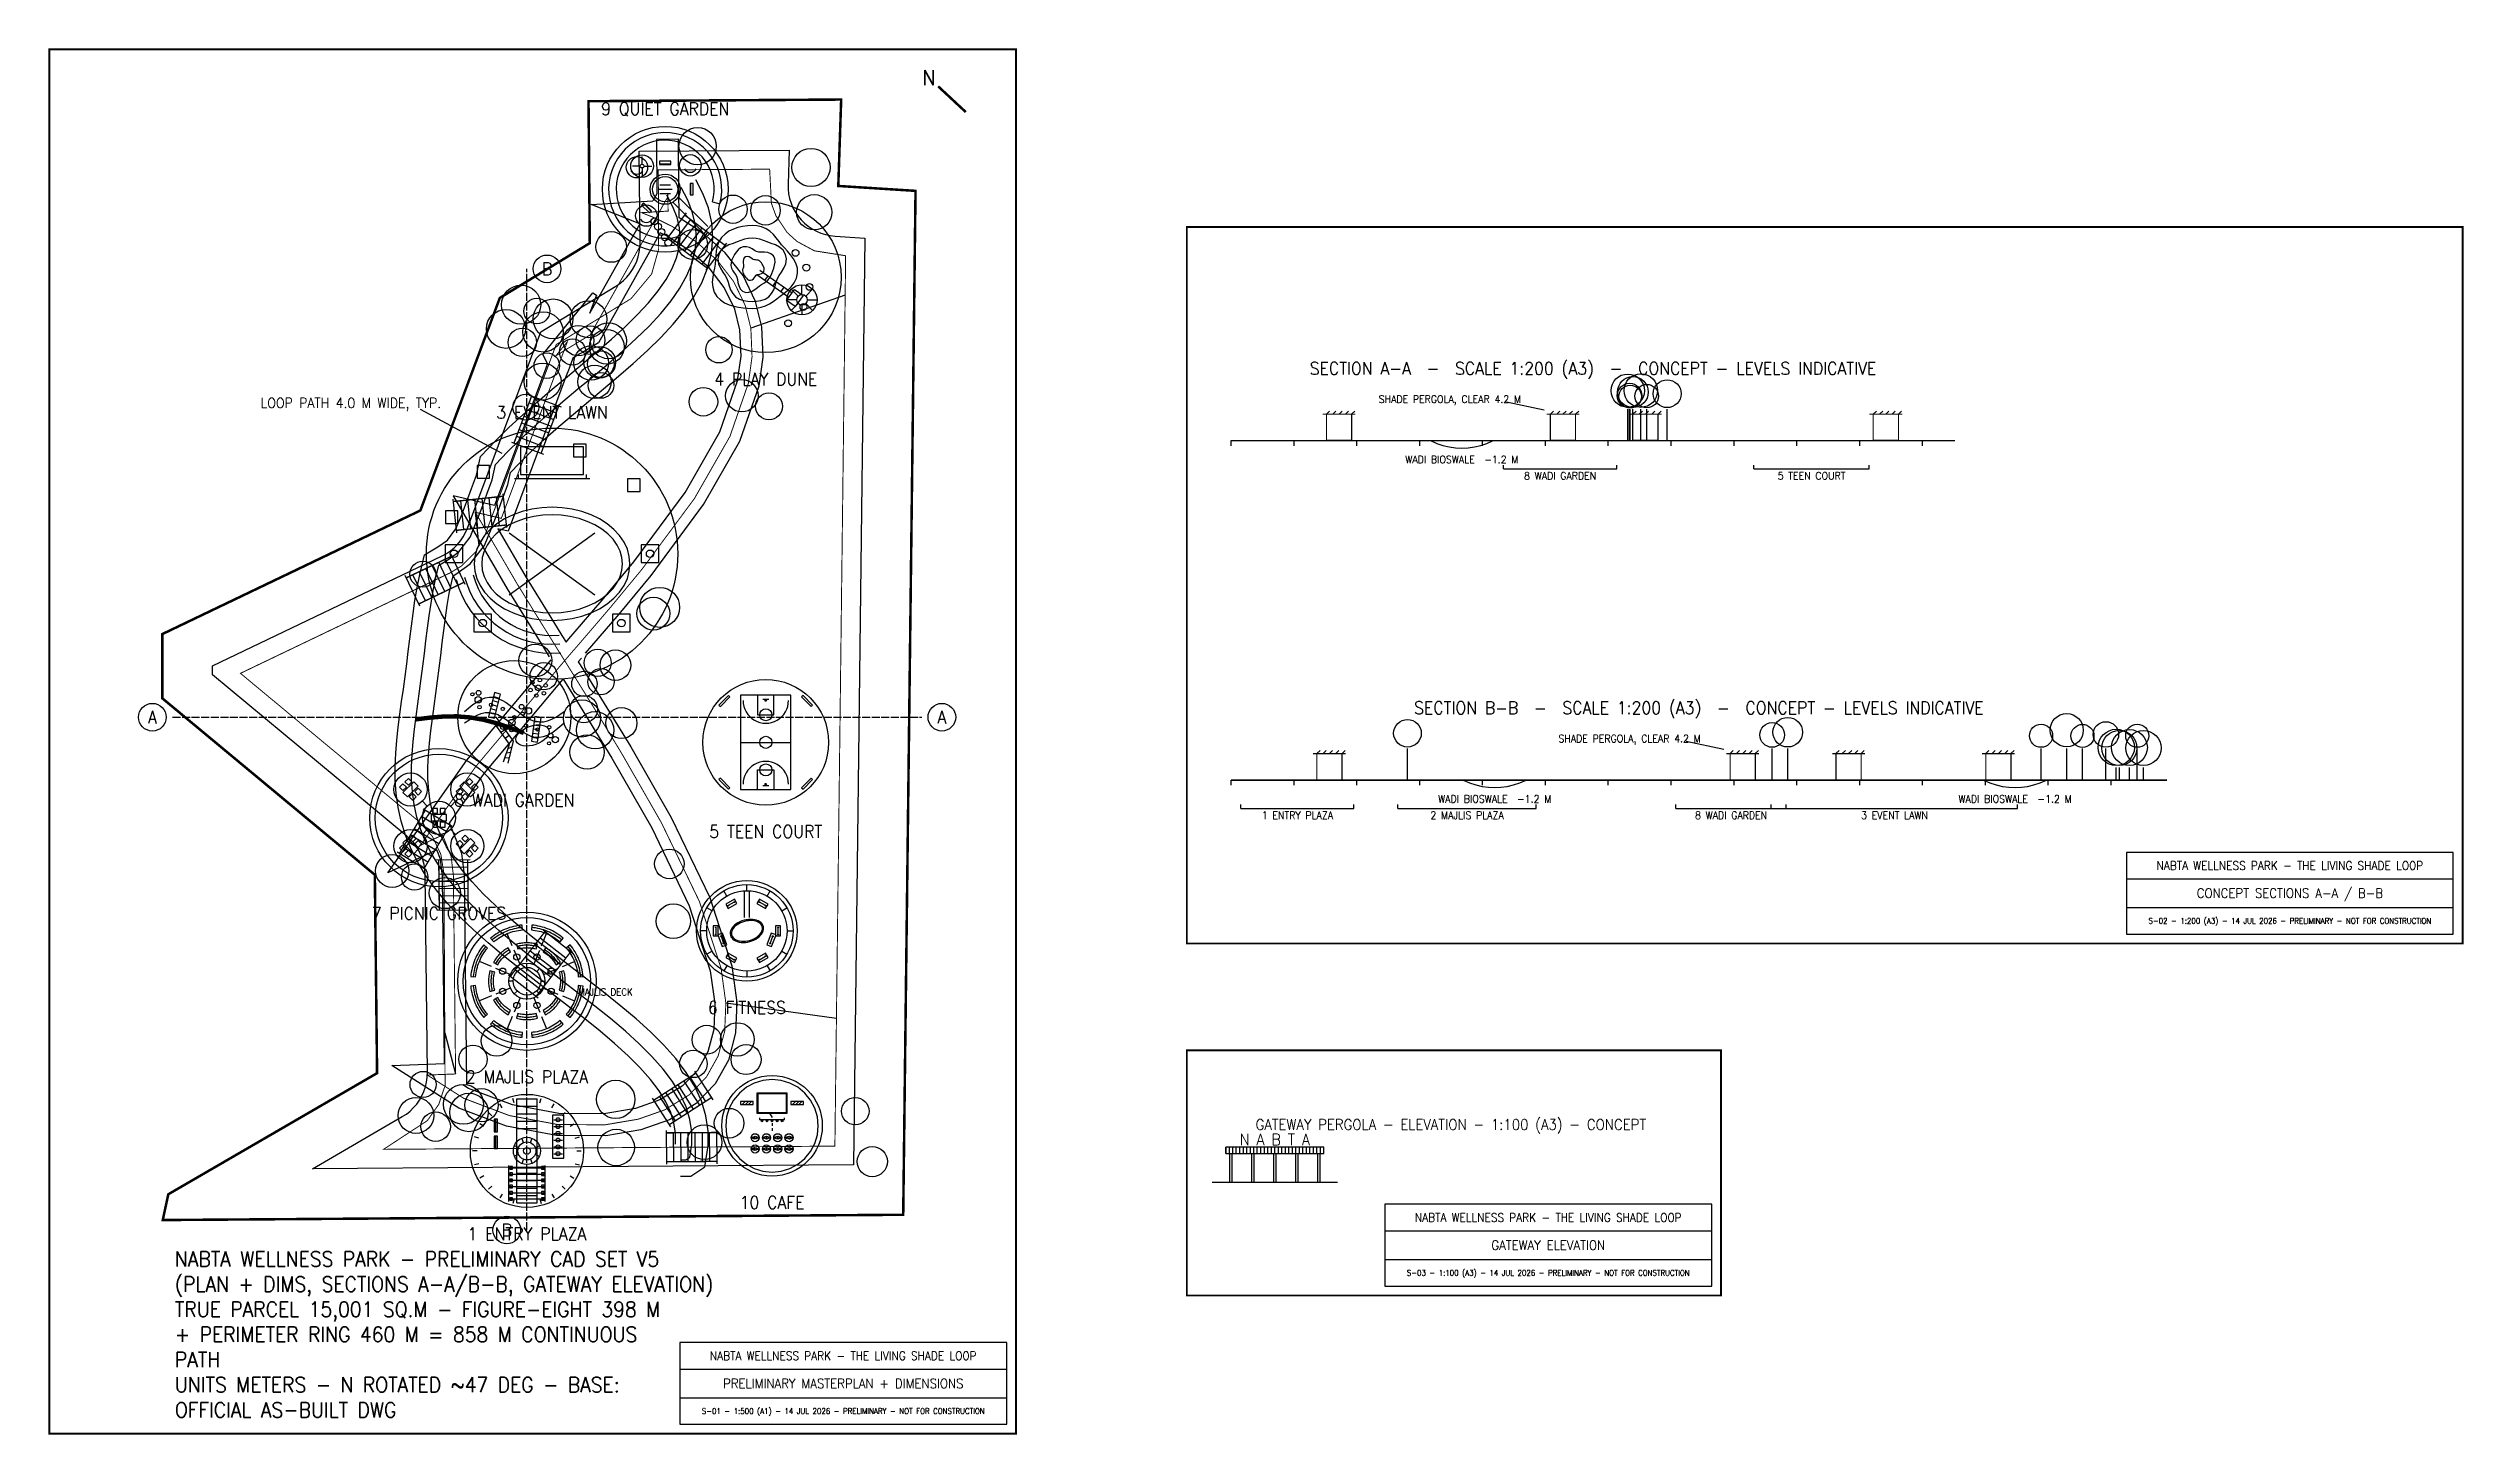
# Model space of a CAD drawing. Header units: metres. Extents: x -18 to 366, y -34 to 186.
import ezdxf
from ezdxf.enums import TextEntityAlignment as Align

# ---------------------------------------------------------------- set-up
doc = ezdxf.new("R2010")
doc.units = ezdxf.units.M
doc.linetypes.add('DASHED', pattern=[1.524, 1.27, -0.254])
for name, color, linetype in [('NABTA-ANNO', 7, 'Continuous'), ('NABTA-BRIDGE', 30, 'Continuous'), ('NABTA-CONNECT', 7, 'Continuous'), ('NABTA-D-ROOM01', 6, 'Continuous'), ('NABTA-D-ROOM02', 6, 'Continuous'), ('NABTA-D-ROOM03', 6, 'Continuous'), ('NABTA-D-ROOM04', 6, 'Continuous'), ('NABTA-D-ROOM05', 6, 'Continuous'), ('NABTA-D-ROOM06', 6, 'Continuous'), ('NABTA-D-ROOM07', 6, 'Continuous'), ('NABTA-D-ROOM08', 6, 'Continuous'), ('NABTA-D-ROOM09', 6, 'Continuous'), ('NABTA-D-ROOM10', 6, 'Continuous'), ('NABTA-DIM', 2, 'Continuous'), ('NABTA-ELEV', 4, 'Continuous'), ('NABTA-LOOP', 3, 'Continuous'), ('NABTA-LOOP-EDGE', 94, 'Continuous'), ('NABTA-PARCEL', 1, 'Continuous'), ('NABTA-RING', 96, 'Continuous'), ('NABTA-ROOMS', 2, 'Continuous'), ('NABTA-SEC', 4, 'Continuous'), ('NABTA-SEC-ANNO', 3, 'Continuous'), ('NABTA-SETBACK', 8, 'Continuous'), ('NABTA-SHEET', 7, 'Continuous'), ('NABTA-TREES', 64, 'Continuous'), ('NABTA-WADI', 5, 'Continuous'), ('NABTA-WADI-BANK', 4, 'Continuous')]:
    doc.layers.add(name, color=color, linetype=linetype)
doc.styles.add('textstyle3', font='')
doc.styles.add('textstyle4', font='Standard')
doc.styles.get('textstyle3').set_extended_font_data('Standard')

msp = doc.modelspace()

# ---------------------------------------------------------------- texts
at = {"layer": 'NABTA-ANNO', "char_height": 2, "attachment_point": 2, "style": 'textstyle3'}
for s, insert in [('9 QUIET GARDEN', (80, 177.8)), ('4 PLAY DUNE', (96, 134.8)), ('3 EVENT LAWN', (62, 129.5)), ('8 WADI GARDEN', (56, 67.8)), ('5 TEEN COURT', (96, 62.8)), ('7 PICNIC GROVES', (44, 49.8)), ('6 FITNESS', (93, 34.8)), ('2 MAJLIS PLAZA', (58, 23.8)), ('10 CAFE', (97, 3.8)), ('1 ENTRY PLAZA', (58, -1.2))]:
    msp.add_mtext(s, dxfattribs=dict(at, insert=insert))
at = {"layer": 'NABTA-ANNO', "insert": (2, -5), "char_height": 2.4, "width": 84, "attachment_point": 1, "style": 'textstyle3'}
msp.add_mtext('NABTA WELLNESS PARK - PRELIMINARY CAD SET V5\\P(PLAN + DIMS, SECTIONS A-A/B-B, GATEWAY ELEVATION)\\PTRUE PARCEL 15,001 SQ.M - FIGURE-EIGHT 398 M + PERIMETER RING 460 M = 858 M CONTINUOUS PATH\\PUNITS METERS - N ROTATED ~47 DEG - BASE: OFFICIAL AS-BUILT DWG', dxfattribs=at)
at = {"layer": 'NABTA-BRIDGE', "style": 'textstyle4'}
msp.add_text('MAJLIS DECK', height=1.1, dxfattribs=at).set_placement((66.19, 35.75))
at = {"layer": 'NABTA-DIM', "style": 'textstyle4'}
for s, height, p in [('B', 2, (61.2, 151.33)), ('LOOP PATH 4.0 M WIDE, TYP.', 1.6, (30, 130)), ('A', 2, (-1.59, 80)), ('A', 2, (124.02, 80)), ('B', 2, (54.8, -1.59))]:
    msp.add_text(s, height=height, dxfattribs=at).set_placement(p, align=Align.MIDDLE_CENTER)
at = {"layer": 'NABTA-ELEV', "style": 'textstyle4'}
msp.add_text('N A B T A', height=1.8, dxfattribs=at).set_placement((177, 12.8), align=Align.MIDDLE_CENTER)
at = {"layer": 'NABTA-SEC-ANNO', "style": 'textstyle4'}
for s, height, p in [('SECTION A-A  -  SCALE 1:200 (A3)  -  CONCEPT - LEVELS INDICATIVE', 2, (227.61, 135.5)), ('SHADE PERGOLA, CLEAR 4.2 M', 1.2, (204.84, 130.6)), ('WADI BIOSWALE  -1.2 M', 1.2, (206.75, 121)), ('8 WADI GARDEN', 1.2, (222.39, 118.4)), ('5 TEEN COURT', 1.2, (262.39, 118.4)), ('SECTION B-B  -  SCALE 1:200 (A3)  -  CONCEPT - LEVELS INDICATIVE', 2, (244.46, 81.5)), ('SHADE PERGOLA, CLEAR 4.2 M', 1.2, (233.44, 76.6)), ('WADI BIOSWALE  -1.2 M', 1.2, (211.98, 67)), ('WADI BIOSWALE  -1.2 M', 1.2, (294.77, 67)), ('1 ENTRY PLAZA', 1.2, (180.59, 64.4)), ('2 MAJLIS PLAZA', 1.2, (207.59, 64.4)), ('8 WADI GARDEN', 1.2, (249.59, 64.4)), ('3 EVENT LAWN', 1.2, (275.59, 64.4)), ('GATEWAY PERGOLA - ELEVATION - 1:100 (A3) - CONCEPT', 1.7, (205, 15.2))]:
    msp.add_text(s, height=height, dxfattribs=at).set_placement(p, align=Align.MIDDLE_CENTER)
at = {"layer": 'NABTA-SHEET', "style": 'textstyle4'}
for s, height, p in [('N', 2.4, (121.98, 181.73)), ('NABTA WELLNESS PARK - THE LIVING SHADE LOOP', 1.35, (338.5, 56.4)), ('CONCEPT SECTIONS A-A / B-B', 1.5, (338.5, 52)), ('S-02 - 1:200 (A3) - 14 JUL 2026 - PRELIMINARY - NOT FOR CONSTRUCTION', 0.9, (338.5, 47.6)), ('NABTA WELLNESS PARK - THE LIVING SHADE LOOP', 1.35, (220.5, 0.4)), ('GATEWAY ELEVATION', 1.5, (220.5, -4)), ('S-03 - 1:100 (A3) - 14 JUL 2026 - PRELIMINARY - NOT FOR CONSTRUCTION', 0.9, (220.5, -8.4)), ('NABTA WELLNESS PARK - THE LIVING SHADE LOOP', 1.35, (108.33, -21.6)), ('PRELIMINARY MASTERPLAN + DIMENSIONS', 1.5, (108.33, -26)), ('S-01 - 1:500 (A1) - 14 JUL 2026 - PRELIMINARY - NOT FOR CONSTRUCTION', 0.9, (108.33, -30.4))]:
    msp.add_text(s, height=height, dxfattribs=at).set_placement(p, align=Align.MIDDLE_CENTER)

# ---------------------------------------------------------------- linework, layer by layer
at = {"layer": 'NABTA-BRIDGE'}
for p, q in [((83.33, 160.22), (80.09, 155.89)), ((84, 159.21), (81.25, 155.53)), ((84.92, 158.53), (82.16, 154.84)), ((85.83, 157.84), (83.08, 154.16)), ((86.75, 157.16), (83.99, 153.47)), ((87.66, 156.47), (84.9, 152.79)), ((88.58, 155.79), (85.82, 152.1)), ((89.73, 155.42), (86.49, 151.1)), ((58.38, 131.25), (63.43, 129.36)), ((57.15, 126.83), (61.46, 125.22)), ((57.55, 127.9), (61.86, 126.29)), ((57.95, 128.97), (62.26, 127.36)), ((58.35, 130.04), (62.66, 128.43)), ((55.57, 123.76), (60.63, 121.87)), ((56.35, 124.69), (60.66, 123.08)), ((56.75, 125.76), (61.06, 124.15)), ((54.18, 115.55), (54.75, 110.18)), ((46.23, 114.71), (46.8, 109.34)), ((47.41, 114.43), (47.89, 109.85)), ((48.54, 114.55), (49.03, 109.98)), ((49.68, 114.67), (50.16, 110.1)), ((50.82, 114.79), (51.3, 110.22)), ((51.95, 114.91), (52.44, 110.34)), ((53.09, 115.03), (53.57, 110.46)), ((44.93, 100), (42.95, 104.15)), ((45.96, 100.5), (43.98, 104.65)), ((46.99, 100.99), (45.01, 105.14)), ((48.2, 101.12), (45.87, 105.99)), ((40.98, 97.67), (38.65, 102.54)), ((41.84, 98.52), (39.85, 102.67)), ((42.87, 99.02), (40.88, 103.16)), ((43.9, 99.51), (41.92, 103.66)), ((46.1, 62.6), (41.47, 65.38)), ((44, 59.87), (40.05, 62.23)), ((44.59, 60.85), (40.64, 63.21)), ((45.17, 61.83), (41.23, 64.19)), ((41.99, 55.74), (37.36, 58.51)), ((42.24, 56.93), (38.29, 59.29)), ((42.83, 57.91), (38.88, 60.27)), ((43.41, 58.89), (39.47, 61.25)), ((48.97, 57.31), (43.57, 57.25)), ((48.59, 56.16), (43.99, 56.11)), ((48.6, 55.02), (44, 54.97)), ((48.61, 53.88), (44.01, 53.82)), ((48.63, 52.73), (44.03, 52.68)), ((48.64, 51.59), (44.04, 51.54)), ((48.65, 50.45), (44.05, 50.4)), ((49.06, 49.31), (43.66, 49.25)), ((60.57, 46.15), (65.31, 42.47)), ((58.52, 42.85), (62.63, 39.67)), ((59.31, 43.87), (63.42, 40.68)), ((60.1, 44.88), (64.21, 41.7)), ((55.06, 39.03), (59.8, 35.36)), ((56.16, 39.8), (60.27, 36.62)), ((56.95, 40.82), (61.06, 37.63)), ((57.74, 41.84), (61.85, 38.65)), ((84.66, 23.69), (87.58, 19.15)), ((77.93, 19.37), (80.84, 14.83)), ((79.11, 19.65), (81.59, 15.78)), ((80.07, 20.27), (82.55, 16.4)), ((81.03, 20.89), (83.51, 17.02)), ((81.99, 21.5), (84.47, 17.63)), ((82.95, 22.12), (85.44, 18.25)), ((83.92, 22.74), (86.4, 18.87)), ((80.15, 14.27), (80.19, 8.87)), ((81.29, 13.88), (81.33, 9.28)), ((82.44, 13.89), (82.47, 9.29)), ((83.58, 13.9), (83.61, 9.3)), ((84.72, 13.9), (84.75, 9.3)), ((85.86, 13.91), (85.9, 9.31)), ((87.01, 13.92), (87.04, 9.32)), ((88.15, 14.33), (88.19, 8.93))]:
    msp.add_line(p, q, dxfattribs=at)
for points in [[(89.49, 155.1, 0.22, 0.22, 0), (83.09, 159.9, 0.22, 0.22, 0)], [(86.73, 151.42, 0.22, 0.22, 0), (80.33, 156.21, 0.22, 0.22, 0)], [(58.75, 131.11, 0.22, 0.22, 0), (55.95, 123.62, 0.22, 0.22, 0)], [(63.06, 129.5, 0.22, 0.22, 0), (60.26, 122.01, 0.22, 0.22, 0)], [(54.23, 115.15, 0.22, 0.22, 0), (46.27, 114.31, 0.22, 0.22, 0)], [(54.71, 110.58, 0.22, 0.22, 0), (46.76, 109.73, 0.22, 0.22, 0)], [(38.82, 102.18, 0.22, 0.22, 0), (46.04, 105.63, 0.22, 0.22, 0)], [(40.81, 98.03, 0.22, 0.22, 0), (48.03, 101.48, 0.22, 0.22, 0)], [(37.7, 58.31, 0.22, 0.22, 0), (41.81, 65.17, 0.22, 0.22, 0)], [(41.65, 55.95, 0.22, 0.22, 0), (45.76, 62.81, 0.22, 0.22, 0)], [(44.06, 49.25, 0.22, 0.22, 0), (43.97, 57.25, 0.22, 0.22, 0)], [(48.66, 49.3, 0.22, 0.22, 0), (48.57, 57.3, 0.22, 0.22, 0)], [(60.89, 45.9, 0.22, 0.22, 0), (55.37, 38.79, 0.22, 0.22, 0)], [(65, 42.72, 0.22, 0.22, 0), (59.48, 35.6, 0.22, 0.22, 0)], [(84.88, 23.36, 0.22, 0.22, 0), (78.14, 19.04, 0.22, 0.22, 0)], [(87.36, 19.48, 0.22, 0.22, 0), (80.63, 15.16, 0.22, 0.22, 0)], [(88.15, 13.93, 0.22, 0.22, 0), (80.15, 13.87, 0.22, 0.22, 0)], [(88.18, 9.33, 0.22, 0.22, 0), (80.18, 9.27, 0.22, 0.22, 0)]]:
    msp.add_lwpolyline(points, format="xyseb", dxfattribs=at)
at = {"layer": 'NABTA-CONNECT'}
for points in [[(108.63, 147.16), (93.63, 141.87)], [(50.39, 107.29), (49.8, 112.6)], [(107.24, 32.05), (89.65, 34.53)], [(44.94, 29.77), (46.65, 23.24)]]:
    msp.add_lwpolyline(points, dxfattribs=at)
at = {"layer": 'NABTA-D-ROOM01'}
for p, q in [((55.95, 18.65), (55.76, 19.35)), ((56.38, 2.72), (56.38, 19.28)), ((56.38, 19.28), (59.62, 19.28)), ((59.62, 2.72), (59.62, 19.28)), ((60.05, 18.65), (60.24, 19.35)), ((52.4, 16.6), (51.89, 17.11)), ((53.05, 14.06), (53.05, 16.04)), ((54.04, 17.86), (53.68, 18.48)), ((56.38, 18.1), (59.62, 18.1)), ((56.38, 16.91), (59.62, 16.91)), ((56.38, 15.73), (59.62, 15.73)), ((61.96, 17.86), (62.32, 18.48)), ((62.26, 15.95), (63.64, 15.95)), ((63.6, 16.6), (64.11, 17.11)), ((50.35, 13.05), (49.65, 13.24)), ((51.14, 14.96), (50.52, 15.32)), ((53.05, 11.36), (53.05, 13.34)), ((56.67, 11.55), (56, 11.83)), ((56.38, 14.55), (59.62, 14.55)), ((57.45, 12.33), (57.17, 13)), ((58.55, 12.33), (58.83, 13)), ((59.33, 11.55), (60, 11.83)), ((62.26, 14.87), (63.64, 14.87)), ((62.26, 13.79), (63.64, 13.79)), ((62.26, 12.71), (63.64, 12.71)), ((62.26, 11.63), (63.64, 11.63)), ((64.86, 14.96), (65.48, 15.32)), ((65.65, 13.05), (66.35, 13.24)), ((50.08, 11), (49.36, 11)), ((50.35, 8.95), (49.65, 8.76)), ((55.1, 2.95), (55.1, 8.7)), ((55.1, 8.3), (60.9, 8.3)), ((56.67, 10.45), (56, 10.17)), ((57.45, 9.67), (57.17, 9)), ((58.55, 9.67), (58.83, 9)), ((59.33, 10.45), (60, 10.17)), ((60.9, 2.95), (60.9, 8.7)), ((62.26, 10.55), (63.64, 10.55)), ((65.65, 8.95), (66.35, 8.76)), ((65.92, 11), (66.64, 11)), ((51.14, 7.04), (50.52, 6.68)), ((52.4, 5.4), (51.89, 4.89)), ((54.04, 4.14), (53.68, 3.52)), ((55.1, 7.31), (60.9, 7.31)), ((55.1, 6.32), (60.9, 6.32)), ((55.1, 5.33), (60.9, 5.33)), ((55.1, 4.34), (60.9, 4.34)), ((56.38, 7.45), (59.62, 7.45)), ((56.38, 6.27), (59.62, 6.27)), ((56.38, 5.09), (59.62, 5.09)), ((56.38, 3.9), (59.62, 3.9)), ((61.96, 4.14), (62.32, 3.52)), ((63.6, 5.4), (64.11, 4.89)), ((64.86, 7.04), (65.48, 6.68)), ((55.1, 3.35), (60.9, 3.35)), ((55.95, 3.35), (55.76, 2.65)), ((56.38, 2.72), (59.62, 2.72)), ((60.05, 3.35), (60.24, 2.65))]:
    msp.add_line(p, q, dxfattribs=at)
for points in [[(52.78, 14.06), (53.32, 14.06), (53.32, 16.04), (52.78, 16.04)], [(62.05, 9.83), (63.85, 9.83), (63.85, 16.67), (62.05, 16.67)], [(52.78, 11.36), (53.32, 11.36), (53.32, 13.34), (52.78, 13.34)], [(55.28, 8.1), (55.68, 8.1), (55.68, 8.5), (55.28, 8.5)], [(60.32, 8.1), (60.72, 8.1), (60.72, 8.5), (60.32, 8.5)], [(55.28, 7.11), (55.68, 7.11), (55.68, 7.51), (55.28, 7.51)], [(55.28, 6.12), (55.68, 6.12), (55.68, 6.52), (55.28, 6.52)], [(55.28, 5.13), (55.68, 5.13), (55.68, 5.53), (55.28, 5.53)], [(55.28, 4.14), (55.68, 4.14), (55.68, 4.54), (55.28, 4.54)], [(60.32, 7.11), (60.72, 7.11), (60.72, 7.51), (60.32, 7.51)], [(60.32, 6.12), (60.72, 6.12), (60.72, 6.52), (60.32, 6.52)], [(60.32, 5.13), (60.72, 5.13), (60.72, 5.53), (60.32, 5.53)], [(60.32, 4.14), (60.72, 4.14), (60.72, 4.54), (60.32, 4.54)], [(55.28, 3.15), (55.68, 3.15), (55.68, 3.55), (55.28, 3.55)], [(60.32, 3.15), (60.72, 3.15), (60.72, 3.55), (60.32, 3.55)]]:
    msp.add_lwpolyline(points, close=True, dxfattribs=at)
for centre, radius in [((62.95, 15.95), 0.315), ((58, 11), 2.16), ((58, 11), 1.44), ((58, 11), 0.54), ((62.95, 14.87), 0.315), ((62.95, 13.79), 0.315), ((62.95, 12.71), 0.315), ((62.95, 11.63), 0.315), ((62.95, 10.55), 0.315)]:
    msp.add_circle(centre, radius, dxfattribs=at)
at = {"layer": 'NABTA-D-ROOM02'}
for p, q in [((55.66, 43.64), (54.86, 45.57)), ((56.91, 40.64), (55.96, 42.93)), ((59.09, 40.64), (60.04, 42.93)), ((60.34, 43.64), (61.14, 45.57)), ((52.36, 40.34), (50.43, 41.14)), ((55.36, 39.09), (53.07, 40.04)), ((56.44, 39.56), (55.98, 40.02)), ((58, 40.2), (58, 40.86)), ((59.56, 39.56), (60.02, 40.02)), ((60.64, 39.09), (62.93, 40.04)), ((63.64, 40.34), (65.57, 41.14)), ((52.36, 35.66), (50.43, 34.86)), ((55.36, 36.91), (53.07, 35.96)), ((55.8, 38), (55.14, 38)), ((56.91, 35.36), (55.96, 33.07)), ((56.44, 36.44), (55.98, 35.98)), ((58, 35.8), (58, 35.14)), ((59.09, 35.36), (60.04, 33.07)), ((59.56, 36.44), (60.02, 35.98)), ((60.2, 38), (60.86, 38)), ((60.64, 36.91), (62.93, 35.96)), ((63.64, 35.66), (65.57, 34.86)), ((55.66, 32.36), (54.86, 30.43)), ((60.34, 32.36), (61.14, 30.43))]:
    msp.add_line(p, q, dxfattribs=at)
for points in [[(57.23, 46.93), (56.89, 46.9), (56.55, 46.85), (56.21, 46.78), (55.87, 46.71), (55.54, 46.62), (55.21, 46.52), (54.89, 46.41), (54.57, 46.28), (54.25, 46.15), (53.95, 46), (53.64, 45.83), (53.35, 45.66), (53.06, 45.48), (52.77, 45.28), (52.5, 45.08), (52.23, 44.86), (52.73, 44.27), (52.97, 44.47), (53.22, 44.66), (53.48, 44.84), (53.75, 45), (54.02, 45.16), (54.29, 45.31), (54.58, 45.45), (54.86, 45.57), (55.16, 45.69), (55.45, 45.79), (55.75, 45.88), (56.06, 45.96), (56.36, 46.03), (56.67, 46.09), (56.98, 46.13), (57.29, 46.16)], [(63.77, 44.86), (63.5, 45.08), (63.23, 45.28), (62.94, 45.48), (62.65, 45.66), (62.36, 45.83), (62.05, 46), (61.75, 46.15), (61.43, 46.28), (61.11, 46.41), (60.79, 46.52), (60.46, 46.62), (60.13, 46.71), (59.79, 46.78), (59.45, 46.85), (59.11, 46.9), (58.77, 46.93), (58.71, 46.16), (59.02, 46.13), (59.33, 46.09), (59.64, 46.03), (59.94, 45.96), (60.25, 45.88), (60.55, 45.79), (60.84, 45.69), (61.14, 45.57), (61.42, 45.45), (61.71, 45.31), (61.98, 45.16), (62.25, 45), (62.52, 44.84), (62.78, 44.66), (63.03, 44.47), (63.27, 44.27)], [(51.14, 43.77), (50.92, 43.5), (50.72, 43.23), (50.52, 42.94), (50.34, 42.65), (50.17, 42.36), (50, 42.05), (49.85, 41.75), (49.72, 41.43), (49.59, 41.11), (49.48, 40.79), (49.38, 40.46), (49.29, 40.13), (49.22, 39.79), (49.15, 39.45), (49.1, 39.11), (49.07, 38.77), (49.84, 38.71), (49.87, 39.02), (49.91, 39.33), (49.97, 39.64), (50.04, 39.94), (50.12, 40.25), (50.21, 40.55), (50.31, 40.84), (50.43, 41.14), (50.55, 41.42), (50.69, 41.71), (50.84, 41.98), (51, 42.25), (51.16, 42.52), (51.34, 42.78), (51.53, 43.03), (51.73, 43.27)], [(55.02, 43.33), (54.84, 43.22), (54.66, 43.11), (54.48, 42.99), (54.32, 42.87), (54.15, 42.74), (53.99, 42.6), (53.83, 42.46), (53.68, 42.32), (53.54, 42.17), (53.4, 42.01), (53.26, 41.85), (53.13, 41.68), (53.01, 41.52), (52.89, 41.34), (52.78, 41.16), (52.67, 40.98), (53.35, 40.61), (53.44, 40.77), (53.54, 40.92), (53.64, 41.07), (53.75, 41.22), (53.86, 41.36), (53.98, 41.5), (54.1, 41.64), (54.23, 41.77), (54.36, 41.9), (54.5, 42.02), (54.64, 42.14), (54.78, 42.25), (54.93, 42.36), (55.08, 42.46), (55.23, 42.56), (55.39, 42.65)], [(59.66, 43.88), (59.45, 43.93), (59.25, 43.98), (59.04, 44.02), (58.84, 44.05), (58.63, 44.07), (58.42, 44.09), (58.21, 44.1), (58, 44.1), (57.79, 44.1), (57.58, 44.09), (57.37, 44.07), (57.16, 44.05), (56.96, 44.02), (56.75, 43.98), (56.55, 43.93), (56.34, 43.88), (56.55, 43.13), (56.73, 43.18), (56.91, 43.22), (57.09, 43.26), (57.27, 43.28), (57.45, 43.31), (57.63, 43.32), (57.82, 43.33), (58, 43.34), (58.18, 43.33), (58.37, 43.32), (58.55, 43.31), (58.73, 43.28), (58.91, 43.26), (59.09, 43.22), (59.27, 43.18), (59.45, 43.13)], [(63.33, 40.98), (63.22, 41.16), (63.11, 41.34), (62.99, 41.52), (62.87, 41.68), (62.74, 41.85), (62.6, 42.01), (62.46, 42.17), (62.32, 42.32), (62.17, 42.46), (62.01, 42.6), (61.85, 42.74), (61.68, 42.87), (61.52, 42.99), (61.34, 43.11), (61.16, 43.22), (60.98, 43.33), (60.61, 42.65), (60.77, 42.56), (60.92, 42.46), (61.07, 42.36), (61.22, 42.25), (61.36, 42.14), (61.5, 42.02), (61.64, 41.9), (61.77, 41.77), (61.9, 41.64), (62.02, 41.5), (62.14, 41.36), (62.25, 41.22), (62.36, 41.07), (62.46, 40.92), (62.56, 40.77), (62.65, 40.61)], [(66.93, 38.77), (66.9, 39.11), (66.85, 39.45), (66.78, 39.79), (66.71, 40.13), (66.62, 40.46), (66.52, 40.79), (66.41, 41.11), (66.28, 41.43), (66.15, 41.75), (66, 42.05), (65.83, 42.36), (65.66, 42.65), (65.48, 42.94), (65.28, 43.23), (65.08, 43.5), (64.86, 43.77), (64.27, 43.27), (64.47, 43.03), (64.66, 42.78), (64.84, 42.52), (65, 42.25), (65.16, 41.98), (65.31, 41.71), (65.45, 41.42), (65.57, 41.14), (65.69, 40.84), (65.79, 40.55), (65.88, 40.25), (65.96, 39.94), (66.03, 39.64), (66.09, 39.33), (66.13, 39.02), (66.16, 38.71)], [(52.12, 39.66), (52.07, 39.45), (52.02, 39.25), (51.98, 39.04), (51.95, 38.84), (51.93, 38.63), (51.91, 38.42), (51.9, 38.21), (51.9, 38), (51.9, 37.79), (51.91, 37.58), (51.93, 37.37), (51.95, 37.16), (51.98, 36.96), (52.02, 36.75), (52.07, 36.55), (52.12, 36.34), (52.87, 36.55), (52.82, 36.73), (52.78, 36.91), (52.74, 37.09), (52.72, 37.27), (52.69, 37.45), (52.68, 37.63), (52.67, 37.82), (52.66, 38), (52.67, 38.18), (52.68, 38.37), (52.69, 38.55), (52.72, 38.73), (52.74, 38.91), (52.78, 39.09), (52.82, 39.27), (52.87, 39.45)], [(63.88, 36.34), (63.93, 36.55), (63.98, 36.75), (64.02, 36.96), (64.05, 37.16), (64.07, 37.37), (64.09, 37.58), (64.1, 37.79), (64.11, 38), (64.1, 38.21), (64.09, 38.42), (64.07, 38.63), (64.05, 38.84), (64.02, 39.04), (63.98, 39.25), (63.93, 39.45), (63.88, 39.66), (63.13, 39.45), (63.18, 39.27), (63.22, 39.09), (63.26, 38.91), (63.28, 38.73), (63.31, 38.55), (63.32, 38.37), (63.33, 38.18), (63.34, 38), (63.33, 37.82), (63.32, 37.63), (63.31, 37.45), (63.28, 37.27), (63.26, 37.09), (63.22, 36.91), (63.18, 36.73), (63.13, 36.55)], [(49.07, 37.23), (49.1, 36.89), (49.15, 36.55), (49.22, 36.21), (49.29, 35.87), (49.38, 35.54), (49.48, 35.21), (49.59, 34.89), (49.72, 34.57), (49.85, 34.25), (50, 33.95), (50.17, 33.64), (50.34, 33.35), (50.52, 33.06), (50.72, 32.77), (50.92, 32.5), (51.14, 32.23), (51.73, 32.73), (51.53, 32.97), (51.34, 33.22), (51.16, 33.48), (51, 33.75), (50.84, 34.02), (50.69, 34.29), (50.55, 34.58), (50.43, 34.86), (50.31, 35.16), (50.21, 35.45), (50.12, 35.75), (50.04, 36.06), (49.97, 36.36), (49.91, 36.67), (49.87, 36.98), (49.84, 37.29)], [(52.67, 35.02), (52.78, 34.84), (52.89, 34.66), (53.01, 34.48), (53.13, 34.32), (53.26, 34.15), (53.4, 33.99), (53.54, 33.83), (53.68, 33.68), (53.83, 33.54), (53.99, 33.4), (54.15, 33.26), (54.32, 33.13), (54.48, 33.01), (54.66, 32.89), (54.84, 32.78), (55.02, 32.67), (55.39, 33.35), (55.23, 33.44), (55.08, 33.54), (54.93, 33.64), (54.78, 33.75), (54.64, 33.86), (54.5, 33.98), (54.36, 34.1), (54.23, 34.23), (54.1, 34.36), (53.98, 34.5), (53.86, 34.64), (53.75, 34.78), (53.64, 34.93), (53.54, 35.08), (53.44, 35.23), (53.35, 35.39)], [(60.98, 32.67), (61.16, 32.78), (61.34, 32.89), (61.52, 33.01), (61.68, 33.13), (61.85, 33.26), (62.01, 33.4), (62.17, 33.54), (62.32, 33.68), (62.46, 33.83), (62.6, 33.99), (62.74, 34.15), (62.87, 34.32), (62.99, 34.48), (63.11, 34.66), (63.22, 34.84), (63.33, 35.02), (62.65, 35.39), (62.56, 35.23), (62.46, 35.08), (62.36, 34.93), (62.25, 34.78), (62.14, 34.64), (62.02, 34.5), (61.9, 34.36), (61.77, 34.23), (61.64, 34.1), (61.5, 33.98), (61.36, 33.86), (61.22, 33.75), (61.07, 33.64), (60.92, 33.54), (60.77, 33.44), (60.61, 33.35)], [(64.86, 32.23), (65.08, 32.5), (65.28, 32.77), (65.48, 33.06), (65.66, 33.35), (65.83, 33.64), (66, 33.95), (66.15, 34.25), (66.28, 34.57), (66.41, 34.89), (66.52, 35.21), (66.62, 35.54), (66.71, 35.87), (66.78, 36.21), (66.85, 36.55), (66.9, 36.89), (66.93, 37.23), (66.16, 37.29), (66.13, 36.98), (66.09, 36.67), (66.03, 36.36), (65.96, 36.06), (65.88, 35.75), (65.79, 35.45), (65.69, 35.16), (65.57, 34.86), (65.45, 34.58), (65.31, 34.29), (65.16, 34.02), (65, 33.75), (64.84, 33.48), (64.66, 33.22), (64.47, 32.97), (64.27, 32.73)], [(52.23, 31.14), (52.5, 30.92), (52.77, 30.72), (53.06, 30.52), (53.35, 30.34), (53.64, 30.17), (53.95, 30), (54.25, 29.85), (54.57, 29.72), (54.89, 29.59), (55.21, 29.48), (55.54, 29.38), (55.87, 29.29), (56.21, 29.22), (56.55, 29.15), (56.89, 29.1), (57.23, 29.07), (57.29, 29.84), (56.98, 29.87), (56.67, 29.91), (56.36, 29.97), (56.06, 30.04), (55.75, 30.12), (55.45, 30.21), (55.16, 30.31), (54.86, 30.43), (54.58, 30.55), (54.29, 30.69), (54.02, 30.84), (53.75, 31), (53.48, 31.16), (53.22, 31.34), (52.97, 31.53), (52.73, 31.73)], [(56.34, 32.12), (56.55, 32.07), (56.75, 32.02), (56.96, 31.98), (57.16, 31.95), (57.37, 31.93), (57.58, 31.91), (57.79, 31.9), (58, 31.89), (58.21, 31.9), (58.42, 31.91), (58.63, 31.93), (58.84, 31.95), (59.04, 31.98), (59.25, 32.02), (59.45, 32.07), (59.66, 32.12), (59.45, 32.87), (59.27, 32.82), (59.09, 32.78), (58.91, 32.74), (58.73, 32.72), (58.55, 32.69), (58.37, 32.68), (58.18, 32.67), (58, 32.66), (57.82, 32.67), (57.63, 32.68), (57.45, 32.69), (57.27, 32.72), (57.09, 32.74), (56.91, 32.78), (56.73, 32.82), (56.55, 32.87)], [(58.77, 29.07), (59.11, 29.1), (59.45, 29.15), (59.79, 29.22), (60.13, 29.29), (60.46, 29.38), (60.79, 29.48), (61.11, 29.59), (61.43, 29.72), (61.75, 29.85), (62.05, 30), (62.36, 30.17), (62.65, 30.34), (62.94, 30.52), (63.23, 30.72), (63.5, 30.92), (63.77, 31.14), (63.27, 31.73), (63.03, 31.53), (62.78, 31.34), (62.52, 31.16), (62.25, 31), (61.98, 30.84), (61.71, 30.69), (61.42, 30.55), (61.14, 30.43), (60.84, 30.31), (60.55, 30.21), (60.25, 30.12), (59.94, 30.04), (59.64, 29.97), (59.33, 29.91), (59.02, 29.87), (58.71, 29.84)]]:
    msp.add_lwpolyline(points, close=True, dxfattribs=at)
for points in [[(57.26, 46.55), (56.93, 46.51), (56.61, 46.47), (56.28, 46.41), (55.96, 46.34), (55.65, 46.25), (55.33, 46.15), (55.02, 46.05), (54.72, 45.93), (54.42, 45.8), (54.12, 45.65), (53.83, 45.5), (53.55, 45.33), (53.27, 45.16), (53, 44.97), (52.73, 44.77), (52.48, 44.57)], [(63.52, 44.57), (63.27, 44.77), (63, 44.97), (62.73, 45.16), (62.45, 45.33), (62.17, 45.5), (61.88, 45.65), (61.58, 45.8), (61.28, 45.93), (60.98, 46.05), (60.67, 46.15), (60.35, 46.25), (60.04, 46.34), (59.72, 46.41), (59.39, 46.47), (59.07, 46.51), (58.74, 46.55)], [(51.43, 43.52), (51.23, 43.27), (51.03, 43), (50.84, 42.73), (50.67, 42.45), (50.5, 42.17), (50.35, 41.88), (50.2, 41.58), (50.07, 41.28), (49.95, 40.98), (49.85, 40.67), (49.75, 40.35), (49.66, 40.04), (49.59, 39.72), (49.53, 39.39), (49.49, 39.07), (49.45, 38.74)], [(55.21, 42.99), (55.04, 42.89), (54.87, 42.79), (54.71, 42.68), (54.55, 42.56), (54.39, 42.44), (54.24, 42.31), (54.1, 42.18), (53.96, 42.04), (53.82, 41.9), (53.69, 41.76), (53.56, 41.61), (53.44, 41.45), (53.32, 41.29), (53.21, 41.13), (53.11, 40.96), (53.01, 40.79)], [(59.55, 43.51), (59.36, 43.56), (59.17, 43.6), (58.98, 43.64), (58.78, 43.67), (58.59, 43.69), (58.39, 43.71), (58.2, 43.72), (58, 43.72), (57.8, 43.72), (57.61, 43.71), (57.41, 43.69), (57.22, 43.67), (57.02, 43.64), (56.83, 43.6), (56.64, 43.56), (56.45, 43.51)], [(62.99, 40.79), (62.89, 40.96), (62.79, 41.13), (62.68, 41.29), (62.56, 41.45), (62.44, 41.61), (62.31, 41.76), (62.18, 41.9), (62.04, 42.04), (61.9, 42.18), (61.76, 42.31), (61.61, 42.44), (61.45, 42.56), (61.29, 42.68), (61.13, 42.79), (60.96, 42.89), (60.79, 42.99)], [(66.55, 38.74), (66.51, 39.07), (66.47, 39.39), (66.41, 39.72), (66.34, 40.04), (66.25, 40.35), (66.15, 40.67), (66.05, 40.98), (65.93, 41.28), (65.8, 41.58), (65.65, 41.88), (65.5, 42.17), (65.33, 42.45), (65.16, 42.73), (64.97, 43), (64.77, 43.27), (64.57, 43.52)], [(52.49, 39.55), (52.44, 39.36), (52.4, 39.17), (52.36, 38.98), (52.33, 38.78), (52.31, 38.59), (52.29, 38.39), (52.28, 38.2), (52.28, 38), (52.28, 37.8), (52.29, 37.61), (52.31, 37.41), (52.33, 37.22), (52.36, 37.02), (52.4, 36.83), (52.44, 36.64), (52.49, 36.45)], [(63.51, 36.45), (63.56, 36.64), (63.6, 36.83), (63.64, 37.02), (63.67, 37.22), (63.69, 37.41), (63.71, 37.61), (63.72, 37.8), (63.72, 38), (63.72, 38.2), (63.71, 38.39), (63.69, 38.59), (63.67, 38.78), (63.64, 38.98), (63.6, 39.17), (63.56, 39.36), (63.51, 39.55)], [(49.45, 37.26), (49.49, 36.93), (49.53, 36.61), (49.59, 36.28), (49.66, 35.96), (49.75, 35.65), (49.85, 35.33), (49.95, 35.02), (50.07, 34.72), (50.2, 34.42), (50.35, 34.12), (50.5, 33.83), (50.67, 33.55), (50.84, 33.27), (51.03, 33), (51.23, 32.73), (51.43, 32.48)], [(53.01, 35.21), (53.11, 35.04), (53.21, 34.87), (53.32, 34.71), (53.44, 34.55), (53.56, 34.39), (53.69, 34.24), (53.82, 34.1), (53.96, 33.96), (54.1, 33.82), (54.24, 33.69), (54.39, 33.56), (54.55, 33.44), (54.71, 33.32), (54.87, 33.21), (55.04, 33.11), (55.21, 33.01)], [(60.79, 33.01), (60.96, 33.11), (61.13, 33.21), (61.29, 33.32), (61.45, 33.44), (61.61, 33.56), (61.76, 33.69), (61.9, 33.82), (62.04, 33.96), (62.18, 34.1), (62.31, 34.24), (62.44, 34.39), (62.56, 34.55), (62.68, 34.71), (62.79, 34.87), (62.89, 35.04), (62.99, 35.21)], [(64.57, 32.48), (64.77, 32.73), (64.97, 33), (65.16, 33.27), (65.33, 33.55), (65.5, 33.83), (65.65, 34.12), (65.8, 34.42), (65.93, 34.72), (66.05, 35.02), (66.15, 35.33), (66.25, 35.65), (66.34, 35.96), (66.41, 36.28), (66.47, 36.61), (66.51, 36.93), (66.55, 37.26)], [(52.48, 31.43), (52.73, 31.23), (53, 31.03), (53.27, 30.84), (53.55, 30.67), (53.83, 30.5), (54.12, 30.35), (54.42, 30.2), (54.72, 30.07), (55.02, 29.95), (55.33, 29.85), (55.65, 29.75), (55.96, 29.66), (56.28, 29.59), (56.61, 29.53), (56.93, 29.49), (57.26, 29.45)], [(56.45, 32.49), (56.64, 32.44), (56.83, 32.4), (57.02, 32.36), (57.22, 32.33), (57.41, 32.31), (57.61, 32.29), (57.8, 32.28), (58, 32.28), (58.2, 32.28), (58.39, 32.29), (58.59, 32.31), (58.78, 32.33), (58.98, 32.36), (59.17, 32.4), (59.36, 32.44), (59.55, 32.49)], [(58.74, 29.45), (59.07, 29.49), (59.39, 29.53), (59.72, 29.59), (60.04, 29.66), (60.35, 29.75), (60.67, 29.85), (60.98, 29.95), (61.28, 30.07), (61.58, 30.2), (61.88, 30.35), (62.17, 30.5), (62.45, 30.67), (62.73, 30.84), (63, 31.03), (63.27, 31.23), (63.52, 31.43)]]:
    msp.add_lwpolyline(points, dxfattribs=at)
for centre, radius in [((58, 38), 10.12), ((56.4, 41.86), 0.495), ((59.6, 41.86), 0.495), ((54.14, 39.6), 0.495), ((58, 38), 2.86), ((58, 38), 2.2), ((61.86, 39.6), 0.495), ((54.14, 36.4), 0.495), ((56.4, 34.14), 0.495), ((59.6, 34.14), 0.495), ((61.86, 36.4), 0.495)]:
    msp.add_circle(centre, radius, dxfattribs=at)
at = {"layer": 'NABTA-D-ROOM03'}
for p, q in [((56, 118), (68, 118)), ((56.6, 118.6), (56.6, 118)), ((67.4, 118.6), (67.4, 118)), ((55.18, 99.45), (68.82, 109.35)), ((55.18, 109.35), (68.82, 99.45))]:
    msp.add_line(p, q, dxfattribs=at)
for points in [[(57, 118.6), (67, 118.6), (67, 123), (57, 123)], [(65.4, 121.42), (67.4, 121.42), (67.4, 123.42), (65.4, 123.42)], [(50.07, 118.02), (52.07, 118.02), (52.07, 120.02), (50.07, 120.02)], [(74.02, 115.93), (76.02, 115.93), (76.02, 117.93), (74.02, 117.93)], [(45.03, 110.81), (47.03, 110.81), (47.03, 112.81), (45.03, 112.81)], [(74.4, 104.4), (74.29, 105.57), (73.98, 106.73), (73.46, 107.84), (72.74, 108.9), (71.84, 109.88), (70.77, 110.76), (69.55, 111.54), (68.2, 112.19), (66.75, 112.71), (65.21, 113.09), (63.62, 113.32), (62, 113.4), (60.38, 113.32), (58.79, 113.09), (57.25, 112.71), (55.8, 112.19), (54.45, 111.54), (53.23, 110.76), (52.16, 109.88), (51.26, 108.9), (50.54, 107.84), (50.02, 106.73), (49.71, 105.57), (49.6, 104.4), (49.71, 103.23), (50.02, 102.07), (50.54, 100.96), (51.26, 99.9), (52.16, 98.92), (53.23, 98.04), (54.45, 97.26), (55.8, 96.61), (57.25, 96.09), (58.79, 95.71), (60.38, 95.48), (62, 95.4), (63.62, 95.48), (65.21, 95.71), (66.75, 96.09), (68.2, 96.61), (69.55, 97.26), (70.77, 98.04), (71.84, 98.92), (72.74, 99.9), (73.46, 100.96), (73.98, 102.07), (74.29, 103.23)], [(73.2, 104.4), (73.1, 105.42), (72.82, 106.42), (72.35, 107.38), (71.7, 108.3), (70.89, 109.15), (69.92, 109.92), (68.82, 110.59), (67.6, 111.15), (66.29, 111.61), (64.9, 111.93), (63.46, 112.13), (62, 112.2), (60.54, 112.13), (59.1, 111.93), (57.71, 111.61), (56.4, 111.15), (55.18, 110.59), (54.08, 109.92), (53.11, 109.15), (52.3, 108.3), (51.65, 107.38), (51.18, 106.42), (50.9, 105.42), (50.8, 104.4), (50.9, 103.38), (51.18, 102.38), (51.65, 101.42), (52.3, 100.5), (53.11, 99.65), (54.08, 98.88), (55.18, 98.21), (56.4, 97.65), (57.71, 97.19), (59.1, 96.87), (60.54, 96.67), (62, 96.6), (63.46, 96.67), (64.9, 96.87), (66.29, 97.19), (67.6, 97.65), (68.82, 98.21), (69.92, 98.88), (70.89, 99.65), (71.7, 100.5), (72.35, 101.42), (72.82, 102.38), (73.1, 103.38)], [(45, 104.6), (47.8, 104.6), (47.8, 107.4), (45, 107.4)], [(76.2, 104.6), (79, 104.6), (79, 107.4), (76.2, 107.4)], [(49.57, 93.57), (52.37, 93.57), (52.37, 96.37), (49.57, 96.37)], [(71.63, 93.57), (74.43, 93.57), (74.43, 96.37), (71.63, 96.37)]]:
    msp.add_lwpolyline(points, close=True, dxfattribs=at)
for centre in [(46.4, 106), (77.6, 106), (50.97, 94.97), (73.03, 94.97)]:
    msp.add_circle(centre, 0.6, dxfattribs=at)
for radius in [15.8, 14.4, 13]:
    msp.add_arc((62, 106), radius, 195, 275, dxfattribs=at)
at = {"layer": 'NABTA-D-ROOM04'}
for p, q in [((94.58, 150.41), (99.69, 146.83)), ((95.06, 151.1), (100.18, 147.52)), ((96.34, 150.2), (95.86, 149.51)), ((97.62, 149.31), (97.14, 148.62)), ((98.9, 148.41), (98.42, 147.72)), ((100.92, 146.4), (99.36, 146.4)), ((101.17, 146.99), (100.06, 148.1)), ((101.76, 147.24), (101.76, 148.8)), ((102.35, 146.99), (103.46, 148.1)), ((102.6, 146.4), (104.16, 146.4)), ((101.17, 145.81), (100.06, 144.7)), ((101.76, 145.56), (101.76, 144)), ((102.35, 145.81), (103.46, 144.7))]:
    msp.add_line(p, q, dxfattribs=at)
for points in [[(101.03, 151.44), (100.81, 152.22), (100.42, 152.94), (99.95, 153.58), (99.45, 154.14), (98.97, 154.66), (98.53, 155.18), (98.11, 155.71), (97.68, 156.26), (97.21, 156.81), (96.67, 157.31), (96.04, 157.72), (95.34, 158.02), (94.6, 158.19), (93.84, 158.24), (93.08, 158.2), (92.32, 158.09), (91.58, 157.91), (90.85, 157.65), (90.15, 157.31), (89.52, 156.86), (88.98, 156.3), (88.56, 155.65), (88.29, 154.93), (88.13, 154.19), (88.06, 153.46), (88.01, 152.77), (87.94, 152.1), (87.83, 151.44), (87.69, 150.75), (87.56, 150.01), (87.49, 149.22), (87.56, 148.41), (87.79, 147.64), (88.21, 146.95), (88.78, 146.38), (89.45, 145.94), (90.19, 145.63), (90.94, 145.41), (91.68, 145.26), (92.4, 145.15), (93.12, 145.07), (93.84, 145.04), (94.56, 145.08), (95.26, 145.22), (95.94, 145.45), (96.57, 145.76), (97.17, 146.14), (97.75, 146.54), (98.31, 146.97), (98.88, 147.42), (99.47, 147.91), (100.03, 148.46), (100.52, 149.1), (100.88, 149.83), (101.06, 150.63)], [(98.88, 151.44), (99.18, 152.14), (99.29, 152.9), (99.14, 153.64), (98.75, 154.28), (98.18, 154.77), (97.53, 155.13), (96.87, 155.39), (96.25, 155.62), (95.66, 155.83), (95.07, 156.03), (94.46, 156.17), (93.84, 156.23), (93.22, 156.17), (92.61, 156.03), (92.02, 155.83), (91.43, 155.62), (90.81, 155.39), (90.15, 155.13), (89.5, 154.77), (88.93, 154.28), (88.54, 153.64), (88.39, 152.9), (88.5, 152.14), (88.8, 151.44), (89.19, 150.83), (89.55, 150.29), (89.83, 149.78), (90.02, 149.24), (90.18, 148.64), (90.4, 148), (90.74, 147.4), (91.21, 146.89), (91.8, 146.52), (92.46, 146.29), (93.15, 146.18), (93.84, 146.15), (94.53, 146.18), (95.22, 146.29), (95.88, 146.52), (96.47, 146.89), (96.94, 147.4), (97.28, 148), (97.5, 148.64), (97.66, 149.24), (97.85, 149.78), (98.13, 150.29), (98.49, 150.83)], [(97.27, 151.44), (97.41, 151.91), (97.49, 152.42), (97.44, 152.93), (97.22, 153.39), (96.83, 153.73), (96.33, 153.93), (95.8, 153.99), (95.31, 153.99), (94.9, 153.99), (94.55, 154.07), (94.21, 154.26), (93.84, 154.5), (93.41, 154.73), (92.92, 154.86), (92.43, 154.84), (91.98, 154.66), (91.6, 154.36), (91.28, 154), (91.02, 153.61), (90.79, 153.2), (90.59, 152.78), (90.47, 152.34), (90.45, 151.89), (90.55, 151.44), (90.75, 151.03), (91, 150.68), (91.23, 150.36), (91.4, 150.03), (91.5, 149.64), (91.58, 149.18), (91.71, 148.66), (91.95, 148.17), (92.32, 147.78), (92.81, 147.58), (93.33, 147.6), (93.84, 147.78), (94.28, 148.07), (94.66, 148.37), (95, 148.63), (95.34, 148.84), (95.69, 149.03), (96.03, 149.25), (96.35, 149.52), (96.61, 149.84), (96.8, 150.21), (96.96, 150.6), (97.11, 151.01)], [(95.74, 151.44), (95.65, 151.68), (95.55, 151.9), (95.43, 152.1), (95.31, 152.29), (95.17, 152.46), (95, 152.6), (94.8, 152.7), (94.59, 152.74), (94.39, 152.76), (94.2, 152.78), (94.02, 152.84), (93.84, 152.95), (93.62, 153.09), (93.36, 153.22), (93.08, 153.29), (92.8, 153.24), (92.58, 153.08), (92.46, 152.82), (92.42, 152.53), (92.43, 152.25), (92.47, 152.01), (92.47, 151.81), (92.44, 151.62), (92.38, 151.44), (92.32, 151.24), (92.3, 151.03), (92.33, 150.81), (92.4, 150.61), (92.51, 150.42), (92.63, 150.23), (92.76, 150.03), (92.91, 149.83), (93.1, 149.65), (93.33, 149.53), (93.59, 149.51), (93.84, 149.59), (94.06, 149.76), (94.23, 149.98), (94.36, 150.18), (94.48, 150.33), (94.63, 150.41), (94.83, 150.45), (95.08, 150.49), (95.34, 150.57), (95.57, 150.72), (95.72, 150.94), (95.77, 151.19)], [(100.55, 148.06), (101.93, 147.09), (100.69, 145.32), (99.32, 146.29)]]:
    msp.add_lwpolyline(points, close=True, dxfattribs=at)
for centre, radius in [((100.74, 153.87), 0.54), ((102.45, 151.53), 0.54), ((101.76, 146.4), 2.4), ((101.76, 146.4), 0.84), ((102.96, 148.46), 0.54), ((99.55, 142.68), 0.54), ((101.99, 145.27), 0.54)]:
    msp.add_circle(centre, radius, dxfattribs=at)
at = {"layer": 'NABTA-D-ROOM05'}
for p, q in [((95.52, 82.85), (96.48, 82.85)), ((91.99, 76), (100.01, 76)), ((95.52, 69.15), (96.48, 69.15))]:
    msp.add_line(p, q, dxfattribs=at)
for points in [[(90.07, 83.45), (88.55, 81.93), (88.78, 81.71), (90.29, 83.22)], [(91.99, 68.51), (100.01, 68.51), (100.01, 83.49), (91.99, 83.49)], [(103.45, 81.93), (101.93, 83.45), (101.71, 83.22), (103.22, 81.71)], [(88.55, 70.07), (90.07, 68.55), (90.29, 68.78), (88.78, 70.29)], [(101.93, 68.55), (103.45, 70.07), (103.22, 70.29), (101.71, 68.78)]]:
    msp.add_lwpolyline(points, close=True, dxfattribs=at)
for points in [[(92.39, 82.65), (92.42, 82.18), (92.51, 81.71), (92.66, 81.27), (92.87, 80.84), (93.13, 80.45), (93.45, 80.1), (93.8, 79.78), (94.19, 79.52), (94.62, 79.31), (95.07, 79.16), (95.53, 79.07), (96, 79.04), (96.47, 79.07), (96.93, 79.16), (97.38, 79.31), (97.81, 79.52), (98.2, 79.78), (98.55, 80.1), (98.87, 80.45), (99.13, 80.84), (99.34, 81.27), (99.49, 81.71), (99.58, 82.18), (99.61, 82.65)], [(94.69, 83.49), (94.69, 80.39), (97.31, 80.39), (97.31, 83.49)], [(99.61, 69.35), (99.58, 69.82), (99.49, 70.29), (99.34, 70.73), (99.13, 71.16), (98.87, 71.55), (98.55, 71.9), (98.2, 72.22), (97.81, 72.48), (97.38, 72.69), (96.93, 72.84), (96.47, 72.93), (96, 72.96), (95.53, 72.93), (95.07, 72.84), (94.62, 72.69), (94.19, 72.48), (93.8, 72.22), (93.45, 71.9), (93.13, 71.55), (92.87, 71.16), (92.66, 70.73), (92.51, 70.29), (92.42, 69.82), (92.39, 69.35)], [(94.69, 68.51), (94.69, 71.61), (97.31, 71.61), (97.31, 68.51)]]:
    msp.add_lwpolyline(points, dxfattribs=at)
for centre, radius in [((96, 80.39), 0.963), ((96, 82.65), 0.12), ((96, 76), 0.963), ((96, 71.61), 0.963), ((96, 69.35), 0.12)]:
    msp.add_circle(centre, radius, dxfattribs=at)
at = {"layer": 'NABTA-D-ROOM06'}
for p, q in [((89.8, 51.54), (89.32, 52.37)), ((91, 50.58), (90.04, 50.02)), ((92.6, 48.16), (92.6, 52.4)), ((93, 52.4), (93, 53.36)), ((93.4, 48.16), (93.4, 52.4)), ((95.96, 50.02), (95, 50.58)), ((96.2, 51.54), (96.68, 52.37)), ((87.46, 49.2), (86.63, 49.68)), ((88.04, 46.56), (88.04, 45.44)), ((97.96, 45.44), (97.96, 46.56)), ((98.54, 49.2), (99.37, 49.68)), ((86.6, 46), (85.64, 46)), ((87.46, 42.8), (86.63, 42.32)), ((88.89, 45.14), (89.3, 44.01)), ((96.7, 44.01), (97.11, 45.14)), ((98.54, 42.8), (99.37, 42.32)), ((99.4, 46), (100.36, 46)), ((89.8, 40.46), (89.32, 39.63)), ((90.04, 41.98), (91, 41.42)), ((93, 39.6), (93, 38.64)), ((95, 41.42), (95.96, 41.98)), ((96.2, 40.46), (96.68, 39.63))]:
    msp.add_line(p, q, dxfattribs=at)
for points in [[(91.01, 51.04), (89.63, 50.24), (90.03, 49.55), (91.41, 50.35)], [(96.37, 50.24), (94.99, 51.04), (94.59, 50.35), (95.97, 49.55)], [(87.64, 46.8), (87.64, 45.2), (88.44, 45.2), (88.44, 46.8)], [(95.63, 46.7), (95.55, 46.92), (95.42, 47.12), (95.25, 47.3), (95.05, 47.46), (94.81, 47.59), (94.54, 47.7), (94.24, 47.78), (93.92, 47.82), (93.58, 47.84), (93.24, 47.82), (92.89, 47.78), (92.54, 47.7), (92.21, 47.59), (91.88, 47.46), (91.57, 47.3), (91.29, 47.12), (91.04, 46.92), (90.82, 46.7), (90.64, 46.48), (90.5, 46.24), (90.4, 46), (90.34, 45.76), (90.34, 45.52), (90.37, 45.3), (90.45, 45.08), (90.58, 44.88), (90.75, 44.7), (90.95, 44.54), (91.19, 44.41), (91.46, 44.3), (91.76, 44.22), (92.08, 44.18), (92.42, 44.16), (92.76, 44.18), (93.11, 44.22), (93.46, 44.3), (93.79, 44.41), (94.12, 44.54), (94.43, 44.7), (94.71, 44.88), (94.96, 45.08), (95.18, 45.3), (95.36, 45.52), (95.5, 45.76), (95.6, 46), (95.66, 46.24), (95.66, 46.48)], [(95.43, 46.65), (95.36, 46.84), (95.25, 47.02), (95.09, 47.18), (94.91, 47.32), (94.69, 47.43), (94.44, 47.53), (94.16, 47.59), (93.87, 47.63), (93.56, 47.64), (93.24, 47.62), (92.92, 47.58), (92.6, 47.51), (92.28, 47.41), (91.98, 47.29), (91.7, 47.14), (91.43, 46.98), (91.2, 46.8), (90.99, 46.6), (90.82, 46.4), (90.69, 46.19), (90.6, 45.97), (90.54, 45.76), (90.53, 45.55), (90.57, 45.35), (90.64, 45.16), (90.75, 44.98), (90.91, 44.82), (91.09, 44.68), (91.31, 44.57), (91.56, 44.47), (91.84, 44.41), (92.13, 44.37), (92.44, 44.36), (92.76, 44.38), (93.08, 44.42), (93.4, 44.49), (93.72, 44.59), (94.02, 44.71), (94.3, 44.86), (94.57, 45.02), (94.8, 45.2), (95.01, 45.4), (95.18, 45.6), (95.31, 45.81), (95.4, 46.03), (95.46, 46.24), (95.47, 46.45)], [(98.36, 45.2), (98.36, 46.8), (97.56, 46.8), (97.56, 45.2)], [(88.37, 45.38), (89.06, 43.5), (89.81, 43.77), (89.12, 45.65)], [(89.63, 41.76), (91.01, 40.96), (91.41, 41.65), (90.03, 42.45)], [(94.99, 40.96), (96.37, 41.76), (95.97, 42.45), (94.59, 41.65)], [(96.94, 43.5), (97.63, 45.38), (96.88, 45.65), (96.19, 43.77)]]:
    msp.add_lwpolyline(points, close=True, dxfattribs=at)
for centre, radius in [((93, 46), 7.36), ((93, 46), 6.4), ((90.04, 50.02), 0.06), ((91, 50.58), 0.06), ((95, 50.58), 0.06), ((95.96, 50.02), 0.06), ((88.04, 46.56), 0.06), ((97.96, 46.56), 0.06), ((88.04, 45.44), 0.06), ((88.89, 45.14), 0.08), ((89.3, 44.01), 0.08), ((96.7, 44.01), 0.08), ((97.11, 45.14), 0.08), ((97.96, 45.44), 0.06), ((90.04, 41.98), 0.06), ((91, 41.42), 0.06), ((95, 41.42), 0.06), ((95.96, 41.98), 0.06)]:
    msp.add_circle(centre, radius, dxfattribs=at)
at = {"layer": 'NABTA-D-ROOM07'}
for p, q in [((42.13, 65.87), (41.36, 66.64)), ((45.87, 65.87), (46.64, 66.64)), ((42.13, 62.13), (41.36, 61.36)), ((45.87, 62.13), (46.64, 61.36))]:
    msp.add_line(p, q, dxfattribs=at)
for points in [[(38.28, 69.41), (37.74, 68.86), (38.28, 68.32), (38.83, 68.86)], [(39.99, 69.72), (38.28, 68.01), (38.98, 67.31), (40.69, 69.02)], [(39.14, 70.26), (38.59, 69.72), (39.14, 69.17), (39.68, 69.72)], [(49.72, 68.01), (48.01, 69.72), (47.31, 69.02), (49.02, 67.31)], [(49.41, 69.72), (48.86, 70.26), (48.32, 69.72), (48.86, 69.17)], [(50.26, 68.86), (49.72, 69.41), (49.17, 68.86), (49.72, 68.32)], [(39.84, 67.85), (39.29, 67.31), (39.84, 66.76), (40.38, 67.31)], [(40.69, 68.71), (40.15, 68.16), (40.69, 67.62), (41.24, 68.16)], [(43.01, 64.71), (43.78, 64.71), (43.78, 65.48), (43.01, 65.48)], [(44.22, 64.71), (44.99, 64.71), (44.99, 65.48), (44.22, 65.48)], [(47.85, 68.16), (47.31, 68.71), (46.76, 68.16), (47.31, 67.62)], [(48.71, 67.31), (48.16, 67.85), (47.62, 67.31), (48.16, 66.76)], [(42.79, 63.51), (45.21, 63.51), (45.21, 64.5), (42.79, 64.5)], [(43.01, 62.52), (43.78, 62.52), (43.78, 63.28), (43.01, 63.28)], [(44.22, 62.52), (44.99, 62.52), (44.99, 63.28), (44.22, 63.28)], [(37.74, 59.14), (38.28, 58.59), (38.83, 59.14), (38.28, 59.68)], [(38.28, 59.99), (39.99, 58.28), (40.69, 58.98), (38.98, 60.69)], [(38.59, 58.28), (39.14, 57.74), (39.68, 58.28), (39.14, 58.83)], [(39.29, 60.69), (39.84, 60.15), (40.38, 60.69), (39.84, 61.24)], [(40.15, 59.84), (40.69, 59.29), (41.24, 59.84), (40.69, 60.38)], [(47.31, 59.29), (47.85, 59.84), (47.31, 60.38), (46.76, 59.84)], [(48.01, 58.28), (49.72, 59.99), (49.02, 60.69), (47.31, 58.98)], [(48.16, 60.15), (48.71, 60.69), (48.16, 61.24), (47.62, 60.69)], [(48.86, 57.74), (49.41, 58.28), (48.86, 58.83), (48.32, 58.28)], [(49.72, 58.59), (50.26, 59.14), (49.72, 59.68), (49.17, 59.14)]]:
    msp.add_lwpolyline(points, close=True, dxfattribs=at)
for centre, radius in [((44, 64), 10.12), ((39.49, 68.51), 2.64), ((48.51, 68.51), 2.64), ((44, 64), 2.64), ((39.49, 59.49), 2.64), ((48.51, 59.49), 2.64)]:
    msp.add_circle(centre, radius, dxfattribs=at)
at = {"layer": 'NABTA-D-ROOM08'}
for p, q in [((52.04, 80.72), (53, 80.48)), ((52.2, 81.36), (53.16, 81.12)), ((52.35, 82), (53.31, 81.77)), ((52.51, 82.64), (53.47, 82.41)), ((52.66, 83.28), (53.62, 83.05)), ((53.18, 78.54), (53.84, 79.02)), ((53.86, 77.6), (54.52, 78.07)), ((54.54, 76.66), (55.2, 77.13)), ((58.9, 77.47), (59.88, 77.33)), ((59, 78.13), (59.97, 77.98)), ((59.09, 78.78), (60.07, 78.64)), ((59.19, 79.43), (60.17, 79.29)), ((54.5, 73.61), (55.25, 73.56)), ((54.74, 74.31), (55.46, 74.44)), ((54.98, 75.01), (55.67, 75.31)), ((58.8, 76.82), (59.78, 76.68))]:
    msp.add_line(p, q, dxfattribs=at)
for points in [[(48.08, 80.9), (48.74, 81.47), (49.4, 82.01), (50.06, 82.47), (50.72, 82.84), (51.38, 83.09), (52.04, 83.2), (52.7, 83.17), (53.36, 83), (54.02, 82.72), (54.68, 82.32), (55.34, 81.86), (56, 81.35), (56.66, 80.83), (57.32, 80.34), (57.98, 79.92), (58.64, 79.57), (59.3, 79.34), (59.96, 79.24), (60.62, 79.26), (61.28, 79.41), (61.94, 79.67), (62.6, 80.03), (63.26, 80.45), (63.92, 80.9)], [(48.08, 79.1), (48.74, 79.55), (49.4, 79.97), (50.06, 80.33), (50.72, 80.59), (51.38, 80.74), (52.04, 80.76), (52.7, 80.66), (53.36, 80.43), (54.02, 80.08), (54.68, 79.66), (55.34, 79.17), (56, 78.65), (56.66, 78.14), (57.32, 77.68), (57.98, 77.28), (58.64, 77), (59.3, 76.83), (59.96, 76.8), (60.62, 76.91), (61.28, 77.16), (61.94, 77.53), (62.6, 77.99), (63.26, 78.53), (63.92, 79.1)], [(54.26, 72.91), (55.22, 75.71), (52.5, 79.49)], [(55.04, 72.69), (55.88, 76.19), (53.16, 79.96)]]:
    msp.add_lwpolyline(points, dxfattribs=at)
for points in [[(51.88, 80.08), (52.85, 79.84), (53.78, 83.69), (52.82, 83.92)], [(58.71, 76.17), (59.69, 76.02), (60.26, 79.94), (59.28, 80.09)]]:
    msp.add_lwpolyline(points, close=True, dxfattribs=at)
for centre, radius in [((58.58, 84.31), 0.288), ((58.86, 85.54), 0.288), ((59.78, 84.68), 0.45), ((60.06, 85.91), 0.288), ((60.98, 85.05), 0.288), ((49.33, 83.64), 0.252), ((50.25, 82.77), 0.504), ((50.31, 83.88), 0.378), ((50.46, 81.6), 0.27), ((52.3, 81.97), 0.27), ((54.15, 81.32), 0.27), ((57.15, 81.67), 0.378), ((57.34, 80.56), 0.252), ((58.25, 81.01), 0.504), ((59.5, 83.45), 0.288), ((60.7, 83.82), 0.288), ((54.19, 78.43), 0.378), ((54.71, 78.45), 0.378), ((55.61, 79.15), 0.504), ((55.55, 77.9), 0.252), ((56, 80), 0.27), ((57.85, 78.68), 0.27), ((59.7, 78.03), 0.27), ((61.54, 78.4), 0.27), ((61.76, 77.08), 0.378), ((62.51, 76.42), 0.504), ((61.52, 75.85), 0.252)]:
    msp.add_circle(centre, radius, dxfattribs=at)
at = {"layer": 'NABTA-D-ROOM09'}
for p, q in [((76.32, 167.98), (76.32, 169.21)), ((76.02, 167.68), (74.79, 167.68)), ((76.32, 167.38), (76.32, 166.15)), ((76.62, 167.68), (77.85, 167.68)), ((79.1, 168.05), (80.9, 168.05)), ((77.77, 160.5), (76.5, 161.77)), ((78.9, 164), (81.1, 164)), ((79.17, 164.7), (80.83, 164.7)), ((79.17, 163.3), (80.83, 163.3)), ((85.94, 157.21), (81.27, 161.88)), ((86.79, 158.06), (82.12, 162.73)), ((84.05, 164.9), (84.05, 163.1)), ((87.53, 161.98), (88.69, 161.67)), ((82.02, 156.47), (82.33, 155.31))]:
    msp.add_line(p, q, dxfattribs=at)
for points in [[(88.69, 161.67), (88.9, 162.63), (88.99, 163.61), (88.98, 164.59), (88.86, 165.56), (88.64, 166.52), (88.31, 167.44), (87.89, 168.33), (87.37, 169.16), (86.77, 169.93), (86.08, 170.64), (85.32, 171.26), (84.5, 171.79), (83.62, 172.24), (82.71, 172.58), (81.76, 172.83), (80.78, 172.97), (79.8, 173), (78.83, 172.92), (77.86, 172.74), (76.92, 172.46), (76.02, 172.07), (75.16, 171.59), (74.37, 171.02), (73.64, 170.36), (72.98, 169.63), (72.41, 168.84), (71.93, 167.98), (71.54, 167.08), (71.26, 166.14), (71.08, 165.17), (71, 164.2), (71.03, 163.22), (71.17, 162.24), (71.42, 161.29), (71.76, 160.38), (72.21, 159.5), (72.74, 158.68), (73.36, 157.92), (74.07, 157.23), (74.84, 156.63), (75.67, 156.11), (76.56, 155.69), (77.48, 155.36), (78.44, 155.14), (79.41, 155.02), (80.39, 155.01), (81.37, 155.1), (82.33, 155.31)], [(87.53, 161.98), (87.71, 162.81), (87.79, 163.66), (87.78, 164.51), (87.68, 165.35), (87.49, 166.18), (87.21, 166.98), (86.84, 167.75), (86.39, 168.47), (85.86, 169.14), (85.27, 169.75), (84.61, 170.29), (83.9, 170.75), (83.14, 171.14), (82.35, 171.44), (81.52, 171.65), (80.68, 171.77), (79.83, 171.8), (78.98, 171.73), (78.15, 171.58), (77.33, 171.33), (76.55, 171), (75.81, 170.58), (75.12, 170.08), (74.48, 169.52), (73.92, 168.88), (73.42, 168.19), (73, 167.45), (72.67, 166.67), (72.42, 165.85), (72.27, 165.02), (72.2, 164.17), (72.23, 163.32), (72.35, 162.48), (72.56, 161.65), (72.86, 160.86), (73.25, 160.1), (73.71, 159.39), (74.25, 158.73), (74.86, 158.14), (75.53, 157.61), (76.25, 157.16), (77.02, 156.79), (77.82, 156.51), (78.65, 156.32), (79.49, 156.22), (80.34, 156.21), (81.19, 156.29), (82.02, 156.47)]]:
    msp.add_lwpolyline(points, dxfattribs=at)
for points in [[(80.9, 168.45), (79.1, 168.45), (79.1, 167.95), (80.9, 167.95)], [(76.22, 161.49), (77.49, 160.22), (77.84, 160.57), (76.57, 161.84)], [(84.45, 163.1), (84.45, 164.9), (83.95, 164.9), (83.95, 163.1)]]:
    msp.add_lwpolyline(points, close=True, dxfattribs=at)
for centre, radius in [((75.5, 167.5), 1.7), ((76.32, 167.68), 1.8), ((84, 167.8), 1.7), ((76.32, 167.68), 0.3), ((80, 164), 2.4), ((80, 164), 2), ((77, 159.8), 1.7), ((78.3, 158.9), 0.55), ((78.85, 158.05), 0.55), ((79.4, 157.2), 0.55), ((79.95, 156.35), 0.55), ((80.5, 155.5), 0.55)]:
    msp.add_circle(centre, radius, dxfattribs=at)
for centre in [(75.5, 167.5), (84, 167.8), (77, 159.8)]:
    msp.add_arc(centre, 1.1, 210, 330, dxfattribs=at)
at = {"layer": 'NABTA-D-ROOM10'}
for p, q in [((92.26, 18.36), (92.74, 18.84)), ((92.76, 18.36), (93.24, 18.84)), ((93.26, 18.36), (93.74, 18.84)), ((96.6, 17), (96.6, 17.12)), ((96.6, 17), (97, 16.31)), ((97, 15.4), (97, 15)), ((97.4, 17), (97.4, 17.12)), ((100.26, 18.36), (100.74, 18.84)), ((100.76, 18.36), (101.24, 18.84)), ((101.26, 18.36), (101.74, 18.84)), ((94.24, 13.1), (94.36, 13.1)), ((94.3, 13.04), (94.3, 13.16)), ((96.04, 13.1), (96.16, 13.1)), ((96.1, 13.04), (96.1, 13.16)), ((97, 14.6), (97, 14.2)), ((97.84, 13.1), (97.96, 13.1)), ((97.9, 13.04), (97.9, 13.16)), ((99.64, 13.1), (99.76, 13.1)), ((99.7, 13.04), (99.7, 13.16)), ((94.24, 11.3), (94.36, 11.3)), ((94.3, 11.24), (94.3, 11.36)), ((96.04, 11.3), (96.16, 11.3)), ((96.1, 11.24), (96.1, 11.36)), ((97.84, 11.3), (97.96, 11.3)), ((97.9, 11.24), (97.9, 11.36)), ((99.64, 11.3), (99.76, 11.3)), ((99.7, 11.24), (99.7, 11.36))]:
    msp.add_line(p, q, dxfattribs=at)
for points in [[(104.36, 15), (104.22, 16.44), (103.8, 17.82), (103.12, 19.09), (102.2, 20.2), (101.09, 21.12), (99.82, 21.8), (98.44, 22.22), (97, 22.36), (95.56, 22.22), (94.18, 21.8), (92.91, 21.12), (91.8, 20.2), (90.88, 19.09), (90.2, 17.82), (89.78, 16.44), (89.64, 15), (89.78, 13.56), (90.2, 12.18), (90.88, 10.91), (91.8, 9.8), (92.91, 8.88), (94.18, 8.2), (95.56, 7.78), (97, 7.64), (98.44, 7.78), (99.82, 8.2), (101.09, 8.88), (102.2, 9.8), (103.12, 10.91), (103.8, 12.18), (104.22, 13.56)], [(94.6, 17), (99.4, 17), (99.4, 20.2), (94.6, 20.2)], [(94.72, 17.12), (99.28, 17.12), (99.28, 20.08), (94.72, 20.08)], [(92, 18.36), (94, 18.36), (94, 18.84), (92, 18.84)], [(100, 18.36), (102, 18.36), (102, 18.84), (100, 18.84)]]:
    msp.add_lwpolyline(points, close=True, dxfattribs=at)
msp.add_lwpolyline([(95, 16.24), (95, 16), (99, 16), (99, 16.24)], dxfattribs=at)
for centre, radius in [((95.4, 15.76), 0.14), ((96.2, 15.76), 0.14), ((97, 15.76), 0.14), ((97.8, 15.76), 0.14), ((98.6, 15.76), 0.14), ((94.3, 13.1), 0.64), ((94.3, 11.3), 0.64), ((93.88, 13.1), 0.12), ((94.3, 13.1), 0.24), ((94.3, 11.3), 0.24), ((94.72, 13.1), 0.12), ((96.1, 13.1), 0.64), ((96.1, 11.3), 0.64), ((95.68, 13.1), 0.12), ((96.1, 13.1), 0.24), ((96.1, 11.3), 0.24), ((96.52, 13.1), 0.12), ((97.9, 13.1), 0.64), ((97.9, 11.3), 0.64), ((97.48, 13.1), 0.12), ((97.9, 13.1), 0.24), ((97.9, 11.3), 0.24), ((98.32, 13.1), 0.12), ((99.7, 13.1), 0.64), ((99.7, 11.3), 0.64), ((99.28, 13.1), 0.12), ((99.7, 13.1), 0.24), ((99.7, 11.3), 0.24), ((100.12, 13.1), 0.12), ((93.88, 11.3), 0.12), ((94.72, 11.3), 0.12), ((95.68, 11.3), 0.12), ((96.52, 11.3), 0.12), ((97.48, 11.3), 0.12), ((98.32, 11.3), 0.12), ((99.28, 11.3), 0.12), ((100.12, 11.3), 0.12)]:
    msp.add_circle(centre, radius, dxfattribs=at)
at = {"layer": 'NABTA-DIM', "linetype": 'DASHED'}
for p, q in [((58, -1.59), (58, 151.33)), ((1.61, 80), (120.82, 80))]:
    msp.add_line(p, q, dxfattribs=at)
at = {"layer": 'NABTA-DIM'}
msp.add_line((41, 129), (54, 122), dxfattribs=at)
for centre in [(61.2, 151.33), (-1.59, 80), (124.02, 80), (54.8, -1.59)]:
    msp.add_circle(centre, 2.2, dxfattribs=at)
at = {"layer": 'NABTA-ELEV'}
for p, q in [((169.2, 10.6), (169.2, 11.6)), ((169.76, 10.6), (169.76, 11.6)), ((170.31, 10.6), (170.31, 11.6)), ((170.87, 10.6), (170.87, 11.6)), ((171.43, 10.6), (171.43, 11.6)), ((171.99, 10.6), (171.99, 11.6)), ((172.54, 10.6), (172.54, 11.6)), ((173.1, 10.6), (173.1, 11.6)), ((173.66, 10.6), (173.66, 11.6)), ((174.21, 10.6), (174.21, 11.6)), ((174.77, 10.6), (174.77, 11.6)), ((175.33, 10.6), (175.33, 11.6)), ((175.89, 10.6), (175.89, 11.6)), ((176.44, 10.6), (176.44, 11.6)), ((177, 10.6), (177, 11.6)), ((177.56, 10.6), (177.56, 11.6)), ((178.11, 10.6), (178.11, 11.6)), ((178.67, 10.6), (178.67, 11.6)), ((179.23, 10.6), (179.23, 11.6)), ((179.79, 10.6), (179.79, 11.6)), ((180.34, 10.6), (180.34, 11.6)), ((180.9, 10.6), (180.9, 11.6)), ((181.46, 10.6), (181.46, 11.6)), ((182.01, 10.6), (182.01, 11.6)), ((182.57, 10.6), (182.57, 11.6)), ((183.13, 10.6), (183.13, 11.6)), ((183.69, 10.6), (183.69, 11.6)), ((184.24, 10.6), (184.24, 11.6)), ((184.8, 10.6), (184.8, 11.6))]:
    msp.add_line(p, q, dxfattribs=at)
for points in [[(169.2, 10.6), (184.8, 10.6), (184.8, 11.6), (169.2, 11.6), (169.2, 10.6)], [(169.82, 6), (169.82, 10.6), (170.18, 10.6), (170.18, 6)], [(173.32, 6), (173.32, 10.6), (173.68, 10.6), (173.68, 6)], [(176.82, 6), (176.82, 10.6), (177.18, 10.6), (177.18, 6)], [(180.32, 6), (180.32, 10.6), (180.68, 10.6), (180.68, 6)], [(183.82, 6), (183.82, 10.6), (184.18, 10.6), (184.18, 6)]]:
    msp.add_lwpolyline(points, dxfattribs=at)
msp.add_lwpolyline([(167, 6, 0.25, 0.25, 0), (187, 6, 0.25, 0.25, 0)], format="xyseb", dxfattribs=at)
at = {"layer": 'NABTA-LOOP'}
msp.add_lwpolyline([(64, 89, 0.15, 0.15, 0), (64.67, 89.77, 0.15, 0.15, 0), (65.34, 90.55, 0.15, 0.15, 0), (66.01, 91.32, 0.15, 0.15, 0), (68.02, 93.65, 0.15, 0.15, 0), (71.32, 97.51, 0.15, 0.15, 0), (76.38, 103.63, 0.15, 0.15, 0), (84.65, 114.79, 0.15, 0.15, 0), (90.29, 124.65, 0.15, 0.15, 0), (93.23, 133.12, 0.15, 0.15, 0), (93.82, 137.35, 0.15, 0.15, 0), (93.63, 141.87, 0.15, 0.15, 0), (92.73, 145.52, 0.15, 0.15, 0), (90.89, 149.32, 0.15, 0.15, 0), (88.27, 152.69, 0.15, 0.15, 0), (84.96, 155.62, 0.15, 0.15, 0), (81.1, 158.08, 0.15, 0.15, 0), (78.99, 159.13, 0.15, 0.15, 0), (78.45, 159.38, 0.15, 0.15, 0), (77.91, 159.61, 0.15, 0.15, 0), (76.24, 160.27, 0.15, 0.15, 0), (80.46, 160.52, 0.15, 0.15, 0), (80.45, 160.92, 0.15, 0.15, 0), (80.45, 161.61, 0.15, 0.15, 0), (80.44, 161.91, 0.15, 0.15, 0), (80.43, 163.15, 0.15, 0.15, 0), (80.43, 163.17, 0.15, 0.15, 0), (80.43, 162.82, 0.15, 0.15, 0), (68.07, 140.83, 0.15, 0.15, 0), (65.95, 139.54, 0.15, 0.15, 0), (65.53, 139.28, 0.15, 0.15, 0), (65.11, 139.03, 0.15, 0.15, 0), (64.27, 138.52, 0.15, 0.15, 0), (63.86, 138.26, 0.15, 0.15, 0), (62.62, 137.51, 0.15, 0.15, 0), (62.62, 137.51, 0.15, 0.15, 0), (64.43, 139.74, 0.15, 0.15, 0), (64.27, 139.31, 0.15, 0.15, 0), (63.95, 138.45, 0.15, 0.15, 0), (63.78, 138.01, 0.15, 0.15, 0), (63.62, 137.57, 0.15, 0.15, 0), (63.13, 136.25, 0.15, 0.15, 0), (62.96, 135.81, 0.15, 0.15, 0), (62.63, 134.91, 0.15, 0.15, 0), (61.78, 132.64, 0.15, 0.15, 0), (61.08, 130.79, 0.15, 0.15, 0), (53.93, 111.64, 0.15, 0.15, 0), (49.8, 112.6, 0.15, 0.15, 0), (56.37, 101.34, 0.15, 0.15, 0), (60.15, 95.19, 0.15, 0.15, 0), (62.07, 92.1, 0.15, 0.15, 0), (63.03, 90.55, 0.15, 0.15, 0), (63.52, 89.77, 0.15, 0.15, 0), (64, 89, 0.15, 0.15, 0), (64.48, 88.23, 0.15, 0.15, 0), (65.45, 86.68, 0.15, 0.15, 0), (66.41, 85.13, 0.15, 0.15, 0), (68.81, 81.26, 0.15, 0.15, 0), (73, 74.37, 0.15, 0.15, 0), (79.4, 63.21, 0.15, 0.15, 0), (85.45, 50.67, 0.15, 0.15, 0), (88.89, 40.06, 0.15, 0.15, 0), (89.65, 34.53, 0.15, 0.15, 0), (89.47, 30.06, 0.15, 0.15, 0), (88.43, 26.11, 0.15, 0.15, 0), (86.54, 22.72, 0.15, 0.15, 0), (83.82, 19.92, 0.15, 0.15, 0), (79.91, 17.52, 0.15, 0.15, 0), (75.7, 16.04, 0.15, 0.15, 0), (70.4, 15.15, 0.15, 0.15, 0), (62.9, 15.2, 0.15, 0.15, 0), (55.21, 16.62, 0.15, 0.15, 0), (47.94, 19.37, 0.15, 0.15, 0), (42.15, 23.07, 0.15, 0.15, 0), (46.65, 23.24, 0.15, 0.15, 0), (46.3, 54.81, 0.15, 0.15, 0), (45.94, 57.86, 0.15, 0.15, 0), (44.57, 61.26, 0.15, 0.15, 0), (41.07, 59.61, 0.15, 0.15, 0), (49.82, 72.1, 0.15, 0.15, 0), (64, 89, 0.15, 0.15, 0)], format="xyseb", dxfattribs=at)
at = {"layer": 'NABTA-LOOP-EDGE'}
for points in [[(67.34, 90.18), (69.35, 92.51), (72.66, 96.38), (77.75, 102.55), (86.12, 113.84), (91.89, 123.92), (94.94, 132.71), (95.58, 137.27), (95.37, 142.12), (94.38, 146.12), (92.38, 150.25), (89.55, 153.9), (86.02, 157.03), (82.21, 159.45), (82.2, 160.93), (82.2, 161.63), (82.19, 161.93), (82.19, 162.37), (82.19, 162.6), (82.18, 163.16), (82.18, 163.19), (82.18, 163.19), (82.1, 171.94), (78.6, 171.91), (78.68, 163.27), (78.04, 162.13)], [(75.99, 158.49), (68.23, 161.56), (78.04, 162.13)], [(82.18, 163.19), (82.18, 163.19), (82.18, 163.16), (82.19, 162.6), (82.19, 162.37)], [(75.99, 158.49), (67.97, 144.23)], [(64.23, 91.94), (64.69, 92.47), (66.69, 94.79), (69.98, 98.63), (75, 104.71), (83.19, 115.75), (88.69, 125.38), (91.52, 133.53), (92.07, 137.44), (91.89, 141.62), (91.07, 144.92), (89.39, 148.39), (86.99, 151.49), (83.91, 154.22), (80.23, 156.56), (79.21, 157.07), (69.37, 139.57), (66.86, 138.04), (66.44, 137.79), (66.02, 137.53), (65.31, 137.1), (65.26, 136.96), (64.77, 135.64), (64.6, 135.19), (64.26, 134.3), (63.42, 132.03), (62.72, 130.18), (55.03, 109.59), (53.36, 109.98), (57.87, 102.24), (61.63, 96.11), (63.55, 93.02), (64.23, 91.94)], [(61.28, 136.3), (60.54, 137.73), (68.48, 147.5), (69.07, 147.16), (67.97, 144.23)], [(61.28, 136.3), (60.99, 135.52), (60.14, 133.25), (59.45, 131.4), (52.83, 113.7), (46.25, 115.23), (54.87, 100.44), (58.66, 94.27), (60.58, 91.17), (61.55, 89.62)], [(66.17, 88.83), (66.93, 87.6), (67.9, 86.05), (70.3, 82.18), (74.51, 75.26), (80.95, 64.02), (87.08, 51.32), (90.6, 40.46), (91.41, 34.61), (91.21, 29.79), (90.06, 25.45), (87.95, 21.66), (84.92, 18.54), (80.67, 15.93), (76.14, 14.34), (70.54, 13.39), (62.73, 13.45), (54.73, 14.92), (47.15, 17.8), (36.49, 24.6), (44.89, 24.92), (44.55, 54.69), (44.23, 57.43), (43.64, 58.89), (35.86, 55.23), (48.43, 73.17), (61.84, 89.15)], [(66.17, 88.83), (66.67, 89.4)], [(63.79, 86.03), (63.96, 85.75), (64.93, 84.2), (67.32, 80.35), (71.5, 73.48), (77.85, 62.39), (83.82, 50.01), (87.17, 39.67), (87.9, 34.44), (87.72, 30.32), (86.79, 26.77), (85.12, 23.77), (82.72, 21.29), (79.16, 19.11), (75.26, 17.74), (70.26, 16.9), (63.06, 16.95), (55.68, 18.31), (48.73, 20.95), (47.81, 21.53), (48.42, 21.56), (48.05, 54.92), (47.65, 58.3), (45.69, 63.16), (51.21, 71.04), (63.79, 86.03)]]:
    msp.add_lwpolyline(points, dxfattribs=at)
at = {"layer": 'NABTA-PARCEL'}
msp.add_lwpolyline([(119.83, 163.74, 0.4, 0.4, 0), (107.54, 164.52, 0.4, 0.4, 0), (108, 178.27, 0.4, 0.4, 0), (67.8, 178, 0.4, 0.4, 0), (68, 155.42, 0.4, 0.4, 0), (53.69, 146.71, 0.4, 0.4, 0), (41.05, 112.89, 0.4, 0.4, 0), (0, 93.23, 0.4, 0.4, 0), (0, 83, 0.4, 0.4, 0), (33.8, 54.93, 0.4, 0.4, 0), (34.16, 23.37, 0.4, 0.4, 0), (0.94, 4.1, 0.4, 0.4, 0), (0.94, 4.1, 0.4, 0.4, 0), (0.06, 0, 0.4, 0.4, 0), (117.87, 0.84, 0.4, 0.4, 0), (119.83, 163.74, 0.4, 0.4, 0)], format="xyseb", close=True, dxfattribs=at)
at = {"layer": 'NABTA-RING'}
msp.add_lwpolyline([(35.19, 11.25, 0.15, 0.15, 0), (42.16, 15.82, 0.15, 0.15, 0), (43.97, 18.4, 0.15, 0.15, 0), (44.98, 21.39, 0.15, 0.15, 0), (44.8, 55.06, 0.15, 0.15, 0), (44.31, 58.18, 0.15, 0.15, 0), (42.95, 61.04, 0.15, 0.15, 0), (40.83, 63.39, 0.15, 0.15, 0), (12.42, 86.98, 0.15, 0.15, 0), (45.8, 102.97, 0.15, 0.15, 0), (47.6, 104.06, 0.15, 0.15, 0), (49.84, 106.28, 0.15, 0.15, 0), (51.35, 109.04, 0.15, 0.15, 0), (62.66, 139.29, 0.15, 0.15, 0), (74.58, 146.6, 0.15, 0.15, 0), (77.85, 150.53, 0.15, 0.15, 0), (78.96, 154.49, 0.15, 0.15, 0), (78.9, 167.07, 0.15, 0.15, 0), (96.62, 167.19, 0.15, 0.15, 0), (96.9, 161.74, 0.15, 0.15, 0), (97.63, 159.75, 0.15, 0.15, 0), (99.39, 157.13, 0.15, 0.15, 0), (100.96, 155.7, 0.15, 0.15, 0), (103.74, 154.2, 0.15, 0.15, 0), (108.71, 153.42, 0.15, 0.15, 0), (107, 11.76, 0.15, 0.15, 0), (35.19, 11.25, 0.15, 0.15, 0)], format="xyseb", close=True, dxfattribs=at)
at = {"layer": 'NABTA-ROOMS'}
for centre, radius in [((80, 164), 10), ((96, 150), 12), ((62, 106), 20), ((56, 80), 9), ((96, 76), 10), ((44, 64), 11), ((93, 46), 8), ((58, 38), 11), ((58, 11), 9), ((97, 15), 8)]:
    msp.add_circle(centre, radius, dxfattribs=at)
at = {"layer": 'NABTA-SEC'}
for p, q in [((185.22, 128.2), (185.72, 128.7)), ((186.22, 128.2), (186.72, 128.7)), ((187.22, 128.2), (187.72, 128.7)), ((188.22, 128.2), (188.72, 128.7)), ((189.22, 128.2), (189.72, 128.7)), ((220.84, 128.2), (221.34, 128.7)), ((221.84, 128.2), (222.34, 128.7)), ((222.84, 128.2), (223.34, 128.7)), ((223.84, 128.2), (224.34, 128.7)), ((224.84, 128.2), (225.34, 128.7)), ((233.15, 124), (233.15, 129)), ((233.44, 124), (233.44, 129)), ((233.53, 124), (233.53, 129)), ((233.96, 124), (233.96, 129)), ((233.97, 128.2), (234.47, 128.7)), ((234.97, 128.2), (235.47, 128.7)), ((235.23, 124), (235.23, 129)), ((235.97, 128.2), (236.47, 128.7)), ((236.17, 124), (236.17, 129)), ((236.97, 128.2), (237.47, 128.7)), ((237.97, 128.2), (238.47, 128.7)), ((239.42, 124), (239.42, 129)), ((272.21, 128.2), (272.71, 128.7)), ((273.21, 128.2), (273.71, 128.7)), ((274.21, 128.2), (274.71, 128.7)), ((275.21, 128.2), (275.71, 128.7)), ((276.21, 128.2), (276.71, 128.7)), ((170, 124), (170, 123.2)), ((180, 124), (180, 123.2)), ((185.22, 124.06), (189.22, 124.06)), ((190, 124), (190, 123.2)), ((200, 124), (200, 123.2)), ((210, 124), (210, 123.2)), ((220, 124), (220, 123.2)), ((220.84, 124.06), (224.84, 124.06)), ((230, 124), (230, 123.2)), ((233.97, 124.06), (237.97, 124.06)), ((240, 124), (240, 123.2)), ((250, 124), (250, 123.2)), ((260, 124), (260, 123.2)), ((270, 124), (270, 123.2)), ((272.21, 124.06), (276.21, 124.06)), ((280, 124), (280, 123.2)), ((183.69, 74.2), (184.19, 74.7)), ((184.69, 74.2), (185.19, 74.7)), ((185.69, 74.2), (186.19, 74.7)), ((186.69, 74.2), (187.19, 74.7)), ((187.69, 74.2), (188.19, 74.7)), ((198.1, 70), (198.1, 75)), ((249.44, 74.2), (249.94, 74.7)), ((250.44, 74.2), (250.94, 74.7)), ((251.44, 74.2), (251.94, 74.7)), ((252.44, 74.2), (252.94, 74.7)), ((253.44, 74.2), (253.94, 74.7)), ((256.12, 70), (256.12, 75)), ((258.6, 70), (258.6, 75)), ((266.28, 74.2), (266.78, 74.7)), ((267.28, 74.2), (267.78, 74.7)), ((268.28, 74.2), (268.78, 74.7)), ((269.28, 74.2), (269.78, 74.7)), ((270.28, 74.2), (270.78, 74.7)), ((290.12, 74.2), (290.62, 74.7)), ((291.12, 74.2), (291.62, 74.7)), ((292.12, 74.2), (292.62, 74.7)), ((293.12, 74.2), (293.62, 74.7)), ((294.12, 74.2), (294.62, 74.7)), ((298.91, 70), (298.91, 75)), ((302.99, 70), (302.99, 75)), ((305.5, 70), (305.5, 75)), ((309.22, 70), (309.22, 75)), ((314.21, 70), (314.21, 75)), ((170, 70), (170, 69.2)), ((180, 70), (180, 69.2)), ((183.69, 70.06), (187.69, 70.06)), ((190, 70), (190, 69.2)), ((200, 70), (200, 69.2)), ((210, 70), (210, 69.2)), ((220, 70), (220, 69.2)), ((230, 70), (230, 69.2)), ((240, 70), (240, 69.2)), ((249.44, 70.06), (253.44, 70.06)), ((250, 70), (250, 69.2)), ((260, 70), (260, 69.2)), ((266.28, 70.06), (270.28, 70.06)), ((270, 70), (270, 69.2)), ((280, 70), (280, 69.2)), ((290, 70), (290, 69.2)), ((290.12, 70.06), (294.12, 70.06)), ((300, 70), (300, 69.2)), ((310, 70), (310, 69.2)), ((310.88, 70), (310.88, 72)), ((311.37, 70), (311.37, 72)), ((312.96, 70), (312.96, 72)), ((315.2, 70), (315.2, 72))]:
    msp.add_line(p, q, dxfattribs=at)
for points in [[(184.62, 128.2, 0.18, 0.18, 0), (189.82, 128.2, 0.18, 0.18, 0)], [(185.22, 124, 0.18, 0.18, 0), (185.22, 128.2, 0.18, 0.18, 0)], [(189.22, 124, 0.18, 0.18, 0), (189.22, 128.2, 0.18, 0.18, 0)], [(220.24, 128.2, 0.18, 0.18, 0), (225.44, 128.2, 0.18, 0.18, 0)], [(220.84, 124, 0.18, 0.18, 0), (220.84, 128.2, 0.18, 0.18, 0)], [(224.84, 124, 0.18, 0.18, 0), (224.84, 128.2, 0.18, 0.18, 0)], [(233.37, 128.2, 0.18, 0.18, 0), (238.57, 128.2, 0.18, 0.18, 0)], [(233.97, 124, 0.18, 0.18, 0), (233.97, 128.2, 0.18, 0.18, 0)], [(237.97, 124, 0.18, 0.18, 0), (237.97, 128.2, 0.18, 0.18, 0)], [(271.61, 128.2, 0.18, 0.18, 0), (276.81, 128.2, 0.18, 0.18, 0)], [(272.21, 124, 0.18, 0.18, 0), (272.21, 128.2, 0.18, 0.18, 0)], [(276.21, 124, 0.18, 0.18, 0), (276.21, 128.2, 0.18, 0.18, 0)], [(170, 124, 0.25, 0.25, 0), (285.21, 124, 0.25, 0.25, 0)], [(183.09, 74.2, 0.18, 0.18, 0), (188.29, 74.2, 0.18, 0.18, 0)], [(183.69, 70, 0.18, 0.18, 0), (183.69, 74.2, 0.18, 0.18, 0)], [(187.69, 70, 0.18, 0.18, 0), (187.69, 74.2, 0.18, 0.18, 0)], [(248.84, 74.2, 0.18, 0.18, 0), (254.04, 74.2, 0.18, 0.18, 0)], [(249.44, 70, 0.18, 0.18, 0), (249.44, 74.2, 0.18, 0.18, 0)], [(253.44, 70, 0.18, 0.18, 0), (253.44, 74.2, 0.18, 0.18, 0)], [(265.68, 74.2, 0.18, 0.18, 0), (270.88, 74.2, 0.18, 0.18, 0)], [(266.28, 70, 0.18, 0.18, 0), (266.28, 74.2, 0.18, 0.18, 0)], [(270.28, 70, 0.18, 0.18, 0), (270.28, 74.2, 0.18, 0.18, 0)], [(289.52, 74.2, 0.18, 0.18, 0), (294.72, 74.2, 0.18, 0.18, 0)], [(290.12, 70, 0.18, 0.18, 0), (290.12, 74.2, 0.18, 0.18, 0)], [(294.12, 70, 0.18, 0.18, 0), (294.12, 74.2, 0.18, 0.18, 0)], [(170, 70, 0.25, 0.25, 0), (318.92, 70, 0.25, 0.25, 0)]]:
    msp.add_lwpolyline(points, format="xyseb", dxfattribs=at)
for points in [[(201.75, 124), (202.75, 123.57), (203.75, 123.23), (204.75, 122.99), (205.75, 122.85), (206.75, 122.8), (207.75, 122.85), (208.75, 122.99), (209.75, 123.23), (210.75, 123.57), (211.75, 124)], [(206.98, 70), (207.98, 69.57), (208.98, 69.23), (209.98, 68.99), (210.98, 68.85), (211.98, 68.8), (212.98, 68.85), (213.98, 68.99), (214.98, 69.23), (215.98, 69.57), (216.98, 70)], [(289.77, 70), (290.77, 69.57), (291.77, 69.23), (292.77, 68.99), (293.77, 68.85), (294.77, 68.8), (295.77, 68.85), (296.77, 68.99), (297.77, 69.23), (298.77, 69.57), (299.77, 70)]]:
    msp.add_lwpolyline(points, dxfattribs=at)
for centre, radius in [((233.15, 131.95), 2.65), ((235.23, 131.97), 2.67), ((233.44, 131.17), 1.96), ((233.96, 131.73), 2.45), ((233.53, 131.01), 1.81), ((236.17, 131.08), 1.87), ((239.42, 131.47), 2.22), ((198.1, 77.45), 2.2), ((256.12, 77.18), 1.96), ((258.6, 77.61), 2.35), ((298.91, 77.05), 1.84), ((302.99, 77.94), 2.64), ((305.5, 77.03), 1.83), ((309.22, 77.26), 2.03), ((310.88, 75.2), 2.88), ((311.37, 75.1), 2.79), ((312.96, 75.17), 2.86), ((314.21, 77.05), 1.84), ((315.2, 75.11), 2.8)]:
    msp.add_circle(centre, radius, dxfattribs=at)
at = {"layer": 'NABTA-SEC-ANNO'}
for p, q in [((213.84, 130.2), (219.84, 128.9)), ((213.39, 119.5), (213.39, 120.1)), ((213.39, 119.5), (231.39, 119.5)), ((231.39, 119.5), (231.39, 120.1)), ((253.22, 119.5), (253.22, 120.1)), ((253.22, 119.5), (271.55, 119.5)), ((271.55, 119.5), (271.55, 120.1)), ((242.44, 76.2), (248.44, 74.9)), ((171.59, 65.5), (171.59, 66.1)), ((171.59, 65.5), (189.59, 65.5)), ((189.59, 65.5), (189.59, 66.1)), ((196.59, 65.5), (196.59, 66.1)), ((196.59, 65.5), (218.59, 65.5)), ((218.59, 65.5), (218.59, 66.1)), ((240.81, 65.5), (240.81, 66.1)), ((240.81, 65.5), (258.36, 65.5)), ((255.99, 65.5), (255.99, 66.1)), ((255.99, 65.5), (295.18, 65.5)), ((258.36, 65.5), (258.36, 66.1)), ((295.18, 65.5), (295.18, 66.1))]:
    msp.add_line(p, q, dxfattribs=at)
at = {"layer": 'NABTA-SETBACK'}
msp.add_lwpolyline([(23.9, 8.17), (38.17, 16.45), (38.82, 16.87), (39.42, 17.34), (39.98, 17.88), (40.48, 18.46), (40.92, 19.09), (41.3, 19.76), (41.61, 20.46), (41.86, 21.18), (42.03, 21.93), (42.13, 22.69), (42.16, 23.46), (41.8, 55.02), (41.75, 55.79), (41.63, 56.55), (41.44, 57.3), (41.18, 58.02), (40.85, 58.71), (40.45, 59.37), (39.99, 59.99), (39.48, 60.56), (38.91, 61.08), (8, 86.76), (8, 88.19), (44.51, 105.67), (45.18, 106.04), (45.82, 106.46), (46.41, 106.95), (46.95, 107.49), (47.44, 108.08), (47.87, 108.71), (48.24, 109.39), (48.54, 110.09), (60.21, 141.32), (72.16, 148.59), (72.78, 149.01), (73.36, 149.48), (73.9, 150.01), (74.38, 150.59), (74.8, 151.21), (75.17, 151.86), (75.47, 152.55), (75.7, 153.26), (75.87, 154), (75.97, 154.74), (76, 155.49), (75.87, 170.05), (99.73, 170.21), (99.54, 164.79), (99.56, 164.02), (99.64, 163.25), (99.8, 162.5), (100.03, 161.76), (100.33, 161.05), (100.7, 160.38), (101.13, 159.74), (101.62, 159.14), (102.16, 158.6), (102.75, 158.11), (103.39, 157.68), (104.07, 157.31), (104.78, 157.01), (105.51, 156.78), (106.27, 156.62), (107.03, 156.54), (111.74, 156.24), (109.97, 8.78), (23.9, 8.17)], close=True, dxfattribs=at)
at = {"layer": 'NABTA-SHEET'}
for p, q in [((312.5, 54.3), (364.5, 54.3)), ((312.5, 49.7), (364.5, 49.7)), ((194.5, -1.7), (246.5, -1.7)), ((194.5, -6.3), (246.5, -6.3)), ((82.33, -23.7), (134.33, -23.7)), ((82.33, -28.3), (134.33, -28.3))]:
    msp.add_line(p, q, dxfattribs=at)
for points in [[(-18, -34, 0.3, 0.3, 0), (135.83, -34, 0.3, 0.3, 0), (135.83, 186.27, 0.3, 0.3, 0), (-18, 186.27, 0.3, 0.3, 0)], [(163, 44, 0.3, 0.3, 0), (366, 44, 0.3, 0.3, 0), (366, 158, 0.3, 0.3, 0), (163, 158, 0.3, 0.3, 0)], [(163, -12, 0.3, 0.3, 0), (248, -12, 0.3, 0.3, 0), (248, 27, 0.3, 0.3, 0), (163, 27, 0.3, 0.3, 0)]]:
    msp.add_lwpolyline(points, format="xyseb", close=True, dxfattribs=at)
msp.add_lwpolyline([(127.83, 176.27, 0.4, 0.4, 0), (123.44, 180.36, 0.4, 0.4, 0)], format="xyseb", dxfattribs=at)
for points in [[(312.5, 45.5), (364.5, 45.5), (364.5, 58.5), (312.5, 58.5)], [(194.5, -10.5), (246.5, -10.5), (246.5, 2.5), (194.5, 2.5)], [(82.33, -32.5), (134.33, -32.5), (134.33, -19.5), (82.33, -19.5)]]:
    msp.add_lwpolyline(points, close=True, dxfattribs=at)
at = {"layer": 'NABTA-TREES'}
for centre, radius in [((85.16, 170.85), 2.97), ((103.2, 167.46), 3.04), ((90.78, 160.82), 2.26), ((95.96, 160.64), 2.35), ((103.72, 160.33), 2.81), ((84.38, 155.2), 2.37), ((71.42, 154.81), 2.44), ((57.08, 145.62), 3.11), ((59.58, 144.62), 2.05), ((62.16, 143.37), 3.17), ((67.8, 143.32), 2.94), ((54.66, 141.78), 3.1), ((60.56, 141.3), 3.2), ((66.19, 139.91), 2.43), ((68.11, 139.99), 2.29), ((70.96, 139.9), 2.87), ((57.27, 139.64), 2.26), ((65.26, 138.12), 2.09), ((68.21, 136.36), 2.75), ((69.59, 136.45), 2.52), ((70.71, 138.93), 2.76), ((88.55, 138.46), 2.1), ((60.49, 133.4), 2.94), ((61.16, 135.92), 2.03), ((68.77, 133.37), 2.65), ((69.75, 136.17), 2.11), ((69.77, 132.78), 2.04), ((57.82, 129.33), 2.05), ((86.08, 130.19), 2.28), ((92.19, 131.14), 2.58), ((96.51, 129.46), 2.15), ((41.45, 102.76), 2.06), ((79.12, 97.47), 3.18), ((78.12, 96.48), 2.61), ((59.33, 89.02), 2.61), ((60.67, 86.53), 2.18), ((69.26, 88.65), 2.16), ((72.08, 88.28), 2.44), ((67.14, 85.3), 2.01), ((69.78, 85.65), 2.08), ((66.76, 79.8), 2.95), ((67.06, 81.27), 2.17), ((68.85, 77.93), 2.97), ((73.03, 79.06), 2.47), ((67.58, 74.45), 2.73), ((36.56, 55.54), 2.63), ((80.66, 56.66), 2.35), ((40.13, 54.57), 2.1), ((44.94, 52.03), 2.49), ((81.3, 47.54), 2.75), ((53.17, 28.51), 2.45), ((86.6, 28.69), 2.31), ((91.48, 28.74), 2.66), ((49.42, 25.57), 2.25), ((84.48, 24.85), 2.19), ((92.87, 25.53), 2.39), ((41.48, 21.57), 2.08), ((40.35, 16.64), 2.85), ((47.9, 18.41), 3.17), ((48.78, 17.12), 3.06), ((50.77, 18.27), 2.64), ((72.13, 19.19), 3.05), ((110.24, 17.32), 2.19), ((43.48, 14.86), 2.35), ((90.16, 15.41), 2.36), ((72.2, 11.54), 2.9), ((86.23, 12.37), 2.76), ((112.95, 9.3), 2.4)]:
    msp.add_circle(centre, radius, dxfattribs=at)
at = {"layer": 'NABTA-WADI'}
msp.add_lwpolyline([(82.42, 9.59), (83.3, 9.59), (83.92, 10.01), (84.23, 12.01), (84.24, 14.01), (83.94, 16.02), (83.33, 18.02), (82.4, 20.02), (81.17, 22.03), (79.66, 24.03), (77.89, 26.03), (75.88, 28.04), (73.68, 30.04), (71.3, 32.04), (68.81, 34.05), (66.23, 36.05), (63.61, 38.05), (60.99, 40.06), (58.41, 42.06), (55.91, 44.06), (53.52, 46.07), (51.28, 48.07), (49.21, 50.08), (47.32, 52.08), (45.65, 54.08), (44.19, 56.09), (42.95, 58.09), (41.92, 60.09), (41.11, 62.1), (40.49, 64.1), (40.06, 66.1), (39.79, 68.11), (39.66, 70.11), (39.66, 72.11), (39.75, 74.12), (39.91, 76.12), (40.13, 78.12), (40.38, 80.13), (40.65, 82.13), (40.92, 84.13), (41.19, 86.14), (41.45, 88.14), (41.7, 90.14), (41.94, 92.15), (42.19, 94.15), (42.45, 96.15), (42.75, 98.16), (43.09, 100.16), (43.49, 102.16), (43.98, 104.17), (45.25, 104.94), (47.17, 106.3), (48.98, 108.64), (50, 111.13), (50.8, 113.28), (51.63, 115.49), (52.48, 117.75), (53.02, 120.19), (54.9, 122.2), (56.94, 124.2), (59.1, 126.21), (61.37, 128.21), (63.72, 130.21), (66.12, 132.22), (68.52, 134.22), (70.9, 136.22), (73.2, 138.23), (75.4, 140.23), (77.45, 142.23), (79.31, 144.24), (80.95, 146.24), (82.34, 148.24), (83.46, 150.25), (84.28, 152.25), (84.78, 154.25), (84.97, 156.26), (84.83, 158.26), (84.37, 160.26), (83.61, 162.27), (82.55, 164.27)], dxfattribs=at)
msp.add_lwpolyline([(40.32, 79.65, 0.7, 0.7, 0), (42.47, 79.92, 0.7, 0.7, 0), (44.61, 80.1, 0.7, 0.7, 0), (46.76, 80.14, 0.7, 0.7, 0), (48.91, 79.97, 0.7, 0.7, 0), (51.06, 79.6, 0.7, 0.7, 0), (53.2, 79.03, 0.7, 0.7, 0), (55.35, 78.3, 0.7, 0.7, 0), (57.5, 77.5, 0.7, 0.7, 0)], format="xyseb", dxfattribs=at)
msp.add_ellipse((58.9, 77.1), major_axis=(2.6, 0.9), ratio=0.55, dxfattribs=at)
at = {"layer": 'NABTA-WADI-BANK'}
for points in [[(82.44, 6.99), (84.1, 7), (86.31, 8.48), (86.83, 11.8), (86.84, 14.2), (86.48, 16.6), (85.76, 18.95), (84.69, 21.25), (83.32, 23.49), (81.67, 25.68), (79.78, 27.82), (77.68, 29.92), (75.39, 32), (72.96, 34.05), (70.42, 36.09), (67.82, 38.11), (65.19, 40.12), (62.58, 42.12), (60.02, 44.1), (57.56, 46.08), (55.22, 48.03), (53.05, 49.98), (51.06, 51.9), (49.27, 53.8), (47.7, 55.68), (46.35, 57.54), (45.21, 59.37), (44.29, 61.18), (43.56, 62.97), (43.01, 64.76), (42.62, 66.55), (42.38, 68.36), (42.26, 70.2), (42.26, 72.06), (42.34, 73.95), (42.5, 75.87), (42.71, 77.82), (42.96, 79.79), (43.22, 81.78), (43.49, 83.79), (43.76, 85.8), (44.02, 87.81), (44.28, 89.82), (44.52, 91.83), (44.77, 93.82), (45.03, 95.8), (45.31, 97.75), (45.64, 99.68), (46.03, 101.59), (46.25, 102.51), (46.68, 102.77), (48.99, 104.4), (51.25, 107.33), (52.42, 110.18), (53.24, 112.37), (54.06, 114.58), (54.97, 117.01), (55.4, 118.93), (56.76, 120.38), (58.73, 122.32), (60.84, 124.28), (63.08, 126.24), (65.4, 128.23), (67.78, 130.22), (70.19, 132.23), (72.59, 134.25), (74.93, 136.28), (77.18, 138.34), (79.31, 140.42), (81.27, 142.52), (83.03, 144.67), (84.55, 146.87), (85.81, 149.12), (86.75, 151.44), (87.35, 153.81), (87.57, 156.23), (87.41, 158.64), (86.87, 161.02), (85.98, 163.34), (84.86, 165.48)], [(81.61, 12.06), (81.63, 12.22), (81.64, 13.83), (81.4, 15.44), (80.89, 17.09), (80.1, 18.79), (79.02, 20.56), (77.65, 22.38), (75.99, 24.25), (74.09, 26.15), (71.96, 28.09), (69.65, 30.04), (67.2, 32.01), (64.64, 33.99), (62.03, 35.99), (59.4, 38), (56.8, 40.02), (54.26, 42.05), (51.82, 44.1), (49.51, 46.17), (47.35, 48.25), (45.38, 50.35), (43.6, 52.48), (42.03, 54.63), (40.68, 56.81), (39.56, 59.01), (38.66, 61.22), (37.97, 63.44), (37.5, 65.65), (37.2, 67.85), (37.06, 70.02), (37.06, 72.17), (37.15, 74.28), (37.32, 76.37), (37.54, 78.42), (37.8, 80.46), (38.07, 82.48), (38.34, 84.48), (38.61, 86.48), (38.87, 88.47), (39.12, 90.46), (39.36, 92.46), (39.61, 94.48), (39.88, 96.51), (40.18, 98.56), (40.53, 100.64), (40.95, 102.73), (41.72, 105.83), (43.82, 107.11), (45.35, 108.19), (46.7, 109.95), (47.58, 112.08), (48.37, 114.19), (49.19, 116.4), (49.98, 118.49), (50.64, 121.46), (53.04, 124.02), (55.14, 126.08), (57.36, 128.13), (59.67, 130.17), (62.04, 132.2), (64.45, 134.21), (66.85, 136.21), (69.2, 138.2), (71.47, 140.17), (73.61, 142.12), (75.59, 144.05), (77.35, 145.95), (78.88, 147.81), (80.14, 149.62), (81.11, 151.37), (81.8, 153.06), (82.21, 154.69), (82.36, 156.29), (82.25, 157.88), (81.88, 159.51), (81.23, 161.2), (80.25, 163.06)]]:
    msp.add_lwpolyline(points, dxfattribs=at)

msp.set_redraw_order([(e.dxf.handle, doc.entitydb.next_handle()) for e in msp.query("TEXT MTEXT ATTDEF DIMENSION ARC_DIMENSION")])  # texts and dimensions are drawn at this point

doc.saveas('drawing.dxf')
